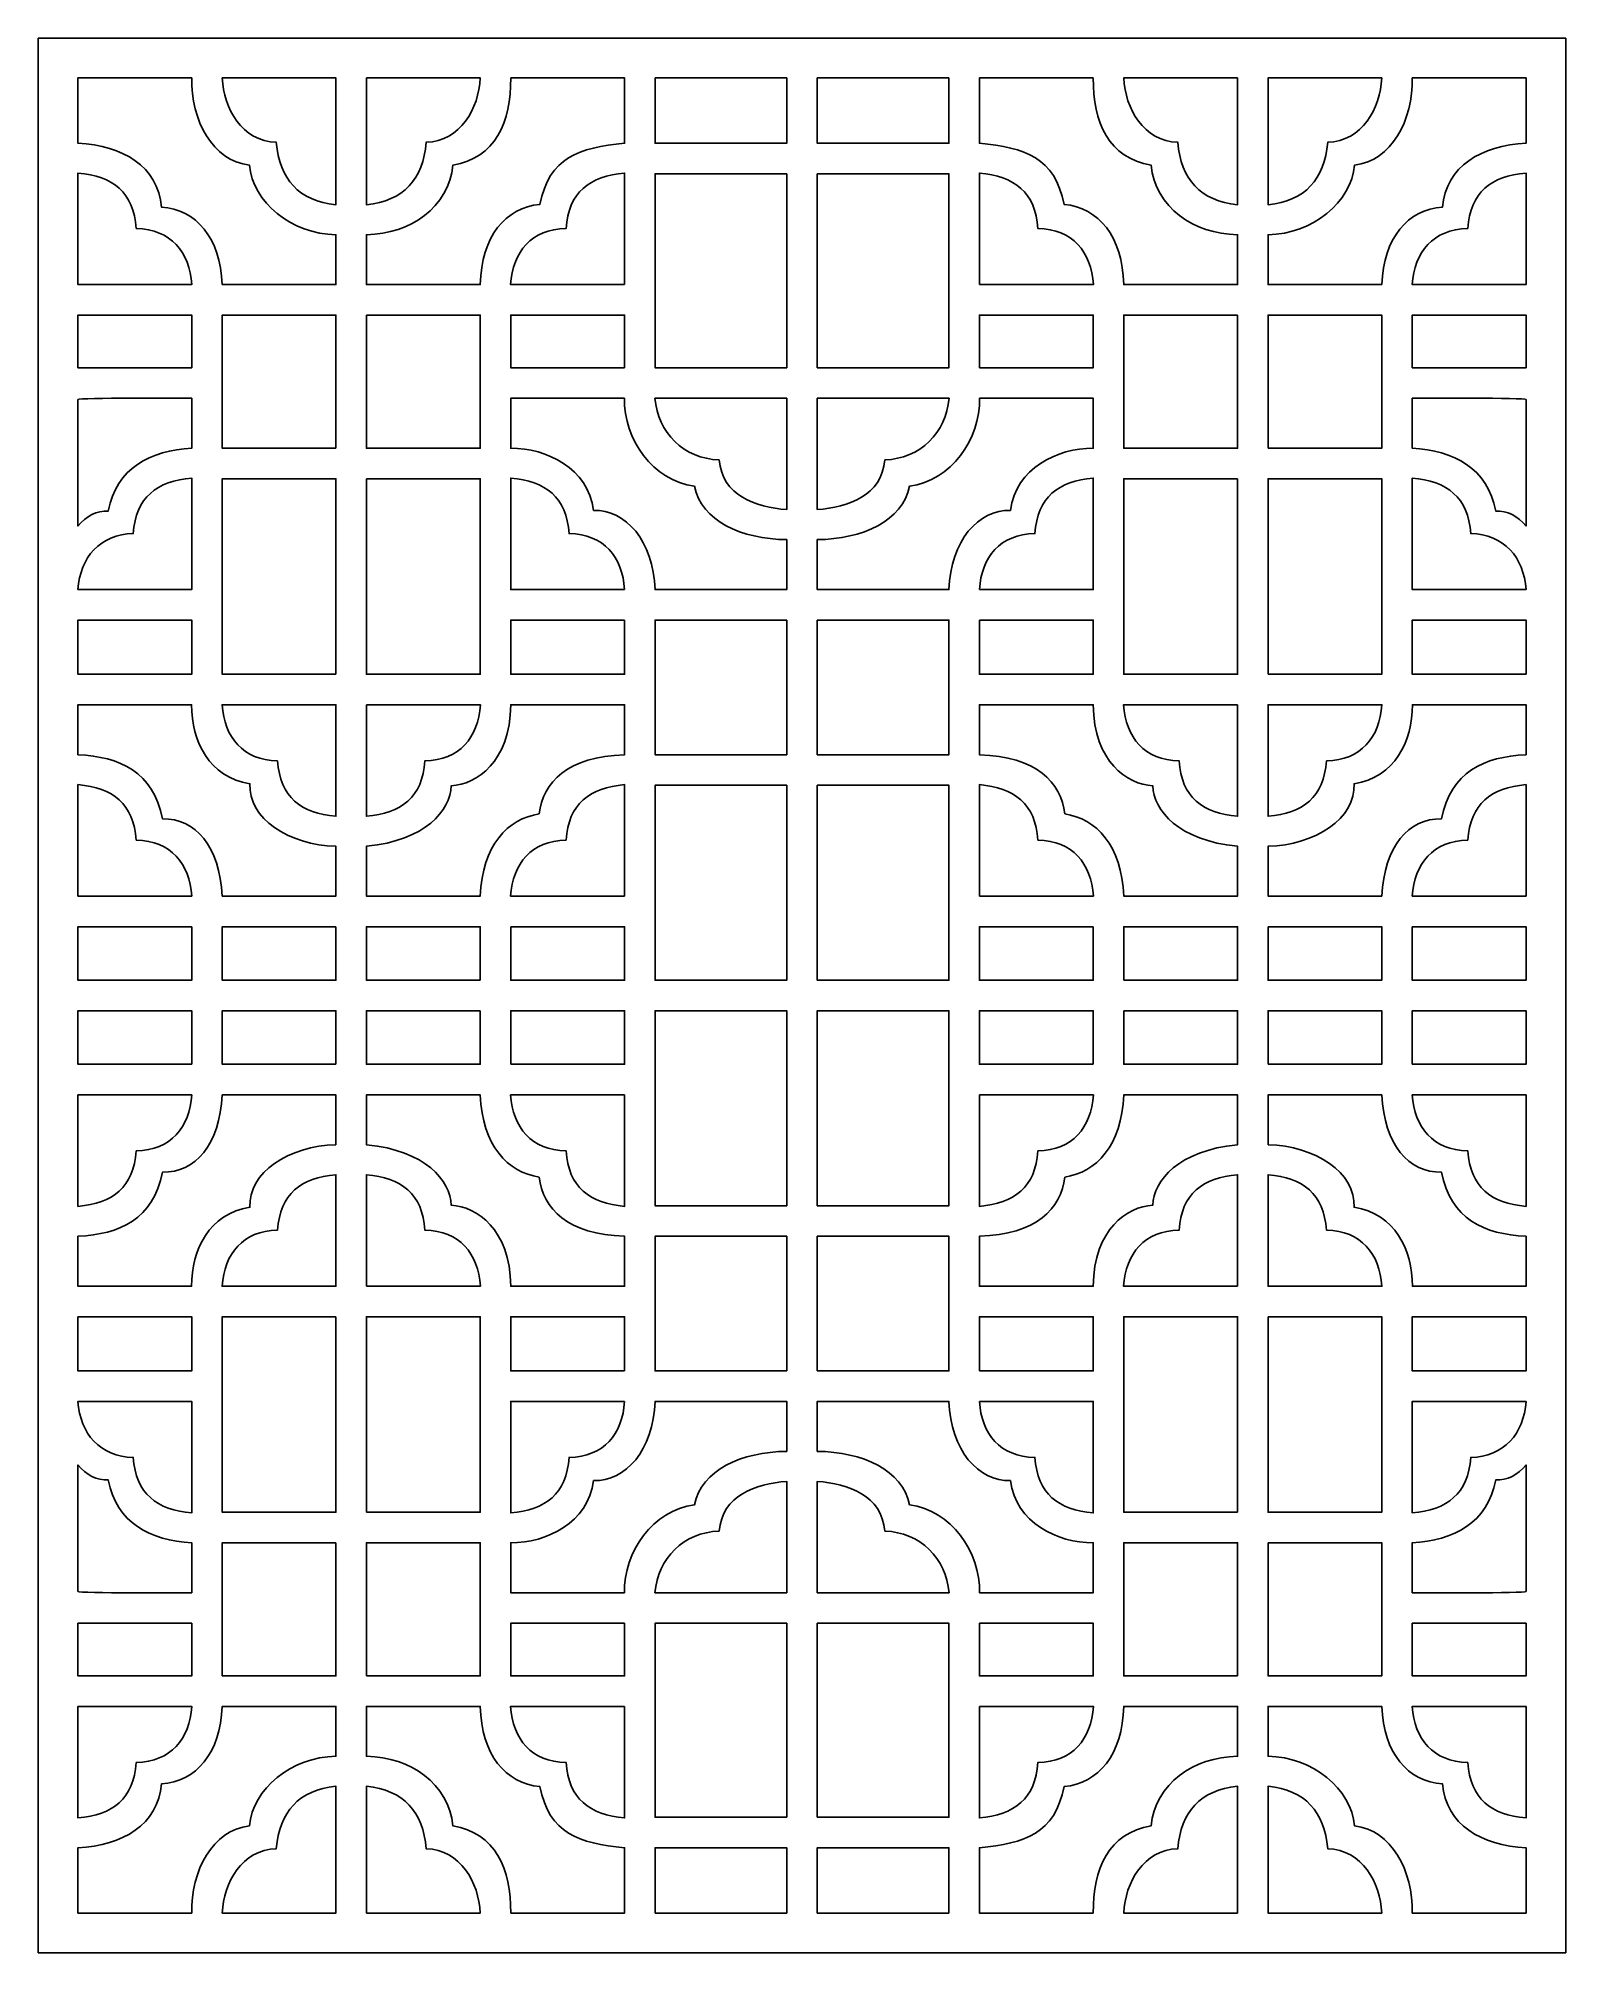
# Model space of a CAD drawing. Header units: centimetres. Extents: x -10.5 to 10.7, y -12.6 to 13.8.
import ezdxf

# ---------------------------------------------------------------- set-up
doc = ezdxf.new("R2010")
doc.units = ezdxf.units.CM
doc.header["$MEASUREMENT"] = 0
doc.layers.add('layer 1', color=7, linetype='Continuous')

msp = doc.modelspace()

# ---------------------------------------------------------------- linework, layer by layer
at = {"layer": 'layer 1', "color": 242}
for points, knots in [([(-10.45402, 13.82042), (-10.45402, 13.82042), (10.6512, 13.82042), (10.6512, 13.82042), (10.6512, 13.82042), (10.6512, 13.82042), (10.6512, -12.62963), (10.6512, -12.62963), (10.6512, -12.62963), (10.6512, -12.62963), (-10.45402, -12.62963), (-10.45402, -12.62963), (-10.45402, -12.62963), (-10.45402, -12.62963), (-10.45402, 13.82042), (-10.45402, 13.82042)], [0, 0, 0, 0, 0.2, 0.2, 0.2, 0.2, 0.4, 0.4, 0.4, 0.4, 0.6, 0.6, 0.6, 0.6, 1, 1, 1, 1]), ([(-9.90583, 13.27223), (-9.90583, 13.27223), (-8.33401, 13.27223), (-8.33401, 13.27223), (-8.33401, 13.27223), (-8.34234, 12.68994), (-8.04955, 12.12183), (-7.53587, 12.06971), (-7.53587, 12.06971), (-7.49402, 11.55191), (-6.95411, 11.11893), (-6.34084, 11.10575), (-6.34084, 11.10575), (-6.34084, 11.10575), (-6.34084, 10.41781), (-6.34084, 10.41781), (-6.34084, 10.41781), (-6.34084, 10.41781), (-7.91288, 10.41781), (-7.91288, 10.41781), (-7.91288, 10.41781), (-7.93337, 11.06271), (-8.27618, 11.45857), (-8.75329, 11.48769), (-8.75329, 11.48769), (-8.79833, 12.05526), (-9.28649, 12.3368), (-9.90583, 12.37123), (-9.90583, 12.37123), (-9.90583, 12.37123), (-9.90583, 13.27223), (-9.90583, 13.27223)], [0, 0, 0, 0, 0.11111111, 0.11111111, 0.11111111, 0.11111111, 0.22222222, 0.22222222, 0.22222222, 0.22222222, 0.33333333, 0.33333333, 0.33333333, 0.33333333, 0.44444444, 0.44444444, 0.44444444, 0.44444444, 0.55555556, 0.55555556, 0.55555556, 0.55555556, 0.66666667, 0.66666667, 0.66666667, 0.66666667, 0.77777778, 0.77777778, 0.77777778, 0.77777778, 1, 1, 1, 1]), ([(-7.91232, 13.27223), (-7.91232, 13.27223), (-6.34084, 13.27223), (-6.34084, 13.27223), (-6.34084, 13.27223), (-6.34084, 13.27223), (-6.34084, 11.52039), (-6.34084, 11.52039), (-6.34084, 11.52039), (-6.85014, 11.57231), (-7.12507, 11.8745), (-7.16505, 12.38386), (-7.16505, 12.38386), (-7.63685, 12.39742), (-7.89367, 12.84812), (-7.91232, 13.27223)], [0, 0, 0, 0, 0.2, 0.2, 0.2, 0.2, 0.4, 0.4, 0.4, 0.4, 0.6, 0.6, 0.6, 0.6, 1, 1, 1, 1]), ([(-3.92589, 13.27223), (-3.92589, 13.27223), (-2.35399, 13.27223), (-2.35399, 13.27223), (-2.35399, 13.27223), (-2.35399, 13.27223), (-2.35399, 12.37127), (-2.35399, 12.37127), (-2.35399, 12.37127), (-2.98107, 12.30705), (-3.39489, 12.17587), (-3.52254, 11.52524), (-3.52254, 11.52524), (-4.00066, 11.47981), (-4.32727, 11.0853), (-4.34795, 10.41781), (-4.34795, 10.41781), (-4.34795, 10.41781), (-5.919, 10.41781), (-5.919, 10.41781), (-5.919, 10.41781), (-5.919, 10.41781), (-5.919, 11.10575), (-5.919, 11.10575), (-5.919, 11.10575), (-5.30578, 11.11893), (-4.78838, 11.48431), (-4.724, 12.06971), (-4.724, 12.06971), (-4.14278, 12.15938), (-3.91756, 12.66733), (-3.92589, 13.27223)], [0, 0, 0, 0, 0.11111111, 0.11111111, 0.11111111, 0.11111111, 0.22222222, 0.22222222, 0.22222222, 0.22222222, 0.33333333, 0.33333333, 0.33333333, 0.33333333, 0.44444444, 0.44444444, 0.44444444, 0.44444444, 0.55555556, 0.55555556, 0.55555556, 0.55555556, 0.66666667, 0.66666667, 0.66666667, 0.66666667, 0.77777778, 0.77777778, 0.77777778, 0.77777778, 1, 1, 1, 1]), ([(-5.919, 13.27223), (-5.919, 13.27223), (-4.34749, 13.27223), (-4.34749, 13.27223), (-4.34749, 13.27223), (-4.36614, 12.84818), (-4.62291, 12.39743), (-5.09475, 12.38386), (-5.09475, 12.38386), (-5.13473, 11.8745), (-5.40966, 11.57232), (-5.919, 11.52039), (-5.919, 11.52039), (-5.919, 11.52039), (-5.919, 13.27223), (-5.919, 13.27223)], [0, 0, 0, 0, 0.2, 0.2, 0.2, 0.2, 0.4, 0.4, 0.4, 0.4, 0.6, 0.6, 0.6, 0.6, 1, 1, 1, 1]), ([(-1.93221, 13.27223), (-1.93221, 13.27223), (-0.11232, 13.27223), (-0.11232, 13.27223), (-0.11232, 13.27223), (-0.11232, 13.27223), (-0.11232, 12.371), (-0.11232, 12.371), (-0.11232, 12.371), (-0.11232, 12.371), (-1.93221, 12.371), (-1.93221, 12.371), (-1.93221, 12.371), (-1.93221, 12.371), (-1.93221, 13.27223), (-1.93221, 13.27223)], [0, 0, 0, 0, 0.2, 0.2, 0.2, 0.2, 0.4, 0.4, 0.4, 0.4, 0.6, 0.6, 0.6, 0.6, 1, 1, 1, 1]), ([(2.12939, 13.27223), (2.12939, 13.27223), (0.3095, 13.27223), (0.3095, 13.27223), (0.3095, 13.27223), (0.3095, 13.27223), (0.3095, 12.371), (0.3095, 12.371), (0.3095, 12.371), (0.3095, 12.371), (2.12939, 12.371), (2.12939, 12.371), (2.12939, 12.371), (2.12939, 12.371), (2.12939, 13.27223), (2.12939, 13.27223)], [0, 0, 0, 0, 0.2, 0.2, 0.2, 0.2, 0.4, 0.4, 0.4, 0.4, 0.6, 0.6, 0.6, 0.6, 1, 1, 1, 1]), ([(4.12306, 13.27223), (4.12306, 13.27223), (2.55117, 13.27223), (2.55117, 13.27223), (2.55117, 13.27223), (2.55117, 13.27223), (2.55117, 12.37127), (2.55117, 12.37127), (2.55117, 12.37127), (3.17824, 12.30705), (3.59206, 12.17587), (3.71972, 11.52524), (3.71972, 11.52524), (4.19784, 11.47981), (4.52445, 11.0853), (4.54512, 10.41781), (4.54512, 10.41781), (4.54512, 10.41781), (6.11618, 10.41781), (6.11618, 10.41781), (6.11618, 10.41781), (6.11618, 10.41781), (6.11618, 11.10575), (6.11618, 11.10575), (6.11618, 11.10575), (5.50296, 11.11893), (4.98556, 11.48431), (4.92118, 12.06971), (4.92118, 12.06971), (4.33996, 12.15938), (4.11474, 12.66733), (4.12306, 13.27223)], [0, 0, 0, 0, 0.11111111, 0.11111111, 0.11111111, 0.11111111, 0.22222222, 0.22222222, 0.22222222, 0.22222222, 0.33333333, 0.33333333, 0.33333333, 0.33333333, 0.44444444, 0.44444444, 0.44444444, 0.44444444, 0.55555556, 0.55555556, 0.55555556, 0.55555556, 0.66666667, 0.66666667, 0.66666667, 0.66666667, 0.77777778, 0.77777778, 0.77777778, 0.77777778, 1, 1, 1, 1]), ([(6.11618, 13.27223), (6.11618, 13.27223), (4.54467, 13.27223), (4.54467, 13.27223), (4.54467, 13.27223), (4.56332, 12.84818), (4.82009, 12.39743), (5.29193, 12.38386), (5.29193, 12.38386), (5.33191, 11.8745), (5.60684, 11.57232), (6.11618, 11.52039), (6.11618, 11.52039), (6.11618, 11.52039), (6.11618, 13.27223), (6.11618, 13.27223)], [0, 0, 0, 0, 0.2, 0.2, 0.2, 0.2, 0.4, 0.4, 0.4, 0.4, 0.6, 0.6, 0.6, 0.6, 1, 1, 1, 1]), ([(8.1095, 13.27223), (8.1095, 13.27223), (6.53802, 13.27223), (6.53802, 13.27223), (6.53802, 13.27223), (6.53802, 13.27223), (6.53802, 11.52039), (6.53802, 11.52039), (6.53802, 11.52039), (7.04732, 11.57231), (7.32225, 11.8745), (7.36223, 12.38386), (7.36223, 12.38386), (7.83402, 12.39742), (8.09085, 12.84812), (8.1095, 13.27223)], [0, 0, 0, 0, 0.2, 0.2, 0.2, 0.2, 0.4, 0.4, 0.4, 0.4, 0.6, 0.6, 0.6, 0.6, 1, 1, 1, 1]), ([(10.10301, 13.27223), (10.10301, 13.27223), (8.53119, 13.27223), (8.53119, 13.27223), (8.53119, 13.27223), (8.53952, 12.68994), (8.24673, 12.12183), (7.73305, 12.06971), (7.73305, 12.06971), (7.6912, 11.55191), (7.15129, 11.11893), (6.53802, 11.10575), (6.53802, 11.10575), (6.53802, 11.10575), (6.53802, 10.41781), (6.53802, 10.41781), (6.53802, 10.41781), (6.53802, 10.41781), (8.11006, 10.41781), (8.11006, 10.41781), (8.11006, 10.41781), (8.13055, 11.06271), (8.47336, 11.45857), (8.95047, 11.48769), (8.95047, 11.48769), (8.99551, 12.05526), (9.48367, 12.3368), (10.10301, 12.37123), (10.10301, 12.37123), (10.10301, 12.37123), (10.10301, 13.27223), (10.10301, 13.27223)], [0, 0, 0, 0, 0.11111111, 0.11111111, 0.11111111, 0.11111111, 0.22222222, 0.22222222, 0.22222222, 0.22222222, 0.33333333, 0.33333333, 0.33333333, 0.33333333, 0.44444444, 0.44444444, 0.44444444, 0.44444444, 0.55555556, 0.55555556, 0.55555556, 0.55555556, 0.66666667, 0.66666667, 0.66666667, 0.66666667, 0.77777778, 0.77777778, 0.77777778, 0.77777778, 1, 1, 1, 1]), ([(-9.10016, 11.19145), (-9.13821, 11.69435), (-9.42172, 11.91671), (-9.90583, 11.95839), (-9.90583, 11.95839), (-9.90583, 11.95839), (-9.90583, 10.41781), (-9.90583, 10.41781), (-9.90583, 10.41781), (-9.90583, 10.41781), (-8.33351, 10.41781), (-8.33351, 10.41781), (-8.33351, 10.41781), (-8.36478, 10.86618), (-8.62055, 11.18244), (-9.10016, 11.19145)], [0, 0, 0, 0, 0.2, 0.2, 0.2, 0.2, 0.4, 0.4, 0.4, 0.4, 0.6, 0.6, 0.6, 0.6, 1, 1, 1, 1]), ([(-2.35399, 10.41781), (-2.35399, 10.41781), (-2.35399, 11.95841), (-2.35399, 11.95841), (-2.35399, 11.95841), (-2.8303, 11.91779), (-3.13164, 11.69188), (-3.16061, 11.19145), (-3.16061, 11.19145), (-3.642, 11.18243), (-3.89547, 10.87411), (-3.9273, 10.41781), (-3.9273, 10.41781), (-3.9273, 10.41781), (-2.35399, 10.41781), (-2.35399, 10.41781)], [0, 0, 0, 0, 0.2, 0.2, 0.2, 0.2, 0.4, 0.4, 0.4, 0.4, 0.6, 0.6, 0.6, 0.6, 1, 1, 1, 1]), ([(-0.11232, 11.94916), (-0.11232, 11.94916), (-1.93221, 11.94916), (-1.93221, 11.94916), (-1.93221, 11.94916), (-1.93221, 11.94916), (-1.93221, 9.26854), (-1.93221, 9.26854), (-1.93221, 9.26854), (-1.93221, 9.26854), (-0.11232, 9.26854), (-0.11232, 9.26854), (-0.11232, 9.26854), (-0.11232, 9.26854), (-0.11232, 11.94916), (-0.11232, 11.94916)], [0, 0, 0, 0, 0.2, 0.2, 0.2, 0.2, 0.4, 0.4, 0.4, 0.4, 0.6, 0.6, 0.6, 0.6, 1, 1, 1, 1]), ([(0.3095, 11.94916), (0.3095, 11.94916), (2.12939, 11.94916), (2.12939, 11.94916), (2.12939, 11.94916), (2.12939, 11.94916), (2.12939, 9.26854), (2.12939, 9.26854), (2.12939, 9.26854), (2.12939, 9.26854), (0.3095, 9.26854), (0.3095, 9.26854), (0.3095, 9.26854), (0.3095, 9.26854), (0.3095, 11.94916), (0.3095, 11.94916)], [0, 0, 0, 0, 0.2, 0.2, 0.2, 0.2, 0.4, 0.4, 0.4, 0.4, 0.6, 0.6, 0.6, 0.6, 1, 1, 1, 1]), ([(2.55117, 10.41781), (2.55117, 10.41781), (2.55117, 11.95841), (2.55117, 11.95841), (2.55117, 11.95841), (3.02748, 11.91779), (3.32882, 11.69188), (3.35779, 11.19145), (3.35779, 11.19145), (3.83917, 11.18243), (4.09265, 10.87411), (4.12448, 10.41781), (4.12448, 10.41781), (4.12448, 10.41781), (2.55117, 10.41781), (2.55117, 10.41781)], [0, 0, 0, 0, 0.2, 0.2, 0.2, 0.2, 0.4, 0.4, 0.4, 0.4, 0.6, 0.6, 0.6, 0.6, 1, 1, 1, 1]), ([(9.29734, 11.19145), (9.33539, 11.69435), (9.6189, 11.91671), (10.10301, 11.95839), (10.10301, 11.95839), (10.10301, 11.95839), (10.10301, 10.41781), (10.10301, 10.41781), (10.10301, 10.41781), (10.10301, 10.41781), (8.53069, 10.41781), (8.53069, 10.41781), (8.53069, 10.41781), (8.56196, 10.86618), (8.81773, 11.18244), (9.29734, 11.19145)], [0, 0, 0, 0, 0.2, 0.2, 0.2, 0.2, 0.4, 0.4, 0.4, 0.4, 0.6, 0.6, 0.6, 0.6, 1, 1, 1, 1]), ([(-8.33421, 9.26854), (-8.33421, 9.26854), (-8.33421, 9.99597), (-8.33421, 9.99597), (-8.33421, 9.99597), (-8.33421, 9.99597), (-9.90583, 9.99597), (-9.90583, 9.99597), (-9.90583, 9.99597), (-9.90583, 9.99597), (-9.90583, 9.26854), (-9.90583, 9.26854), (-9.90583, 9.26854), (-9.90583, 9.26854), (-8.33421, 9.26854), (-8.33421, 9.26854)], [0, 0, 0, 0, 0.2, 0.2, 0.2, 0.2, 0.4, 0.4, 0.4, 0.4, 0.6, 0.6, 0.6, 0.6, 1, 1, 1, 1]), ([(-6.34084, 8.15639), (-6.34084, 8.15639), (-6.34084, 9.99597), (-6.34084, 9.99597), (-6.34084, 9.99597), (-6.34084, 9.99597), (-7.91237, 9.99597), (-7.91237, 9.99597), (-7.91237, 9.99597), (-7.91237, 9.99597), (-7.91237, 8.15639), (-7.91237, 8.15639), (-7.91237, 8.15639), (-7.91237, 8.15639), (-6.34084, 8.15639), (-6.34084, 8.15639)], [0, 0, 0, 0, 0.2, 0.2, 0.2, 0.2, 0.4, 0.4, 0.4, 0.4, 0.6, 0.6, 0.6, 0.6, 1, 1, 1, 1]), ([(-5.919, 9.99597), (-5.919, 9.99597), (-5.919, 8.15639), (-5.919, 8.15639), (-5.919, 8.15639), (-5.919, 8.15639), (-4.34743, 8.15639), (-4.34743, 8.15639), (-4.34743, 8.15639), (-4.34743, 8.15639), (-4.34743, 9.99597), (-4.34743, 9.99597), (-4.34743, 9.99597), (-4.34743, 9.99597), (-5.919, 9.99597), (-5.919, 9.99597)], [0, 0, 0, 0, 0.2, 0.2, 0.2, 0.2, 0.4, 0.4, 0.4, 0.4, 0.6, 0.6, 0.6, 0.6, 1, 1, 1, 1]), ([(-2.35399, 9.26854), (-2.35399, 9.26854), (-2.35399, 9.99597), (-2.35399, 9.99597), (-2.35399, 9.99597), (-2.35399, 9.99597), (-3.92563, 9.99597), (-3.92563, 9.99597), (-3.92563, 9.99597), (-3.92563, 9.99597), (-3.92563, 9.26854), (-3.92563, 9.26854), (-3.92563, 9.26854), (-3.92563, 9.26854), (-2.35399, 9.26854), (-2.35399, 9.26854)], [0, 0, 0, 0, 0.2, 0.2, 0.2, 0.2, 0.4, 0.4, 0.4, 0.4, 0.6, 0.6, 0.6, 0.6, 1, 1, 1, 1]), ([(2.55117, 9.26854), (2.55117, 9.26854), (2.55117, 9.99597), (2.55117, 9.99597), (2.55117, 9.99597), (2.55117, 9.99597), (4.12281, 9.99597), (4.12281, 9.99597), (4.12281, 9.99597), (4.12281, 9.99597), (4.12281, 9.26854), (4.12281, 9.26854), (4.12281, 9.26854), (4.12281, 9.26854), (2.55117, 9.26854), (2.55117, 9.26854)], [0, 0, 0, 0, 0.2, 0.2, 0.2, 0.2, 0.4, 0.4, 0.4, 0.4, 0.6, 0.6, 0.6, 0.6, 1, 1, 1, 1]), ([(6.11618, 9.99597), (6.11618, 9.99597), (6.11618, 8.15639), (6.11618, 8.15639), (6.11618, 8.15639), (6.11618, 8.15639), (4.54461, 8.15639), (4.54461, 8.15639), (4.54461, 8.15639), (4.54461, 8.15639), (4.54461, 9.99597), (4.54461, 9.99597), (4.54461, 9.99597), (4.54461, 9.99597), (6.11618, 9.99597), (6.11618, 9.99597)], [0, 0, 0, 0, 0.2, 0.2, 0.2, 0.2, 0.4, 0.4, 0.4, 0.4, 0.6, 0.6, 0.6, 0.6, 1, 1, 1, 1]), ([(6.53802, 8.15639), (6.53802, 8.15639), (6.53802, 9.99597), (6.53802, 9.99597), (6.53802, 9.99597), (6.53802, 9.99597), (8.10955, 9.99597), (8.10955, 9.99597), (8.10955, 9.99597), (8.10955, 9.99597), (8.10955, 8.15639), (8.10955, 8.15639), (8.10955, 8.15639), (8.10955, 8.15639), (6.53802, 8.15639), (6.53802, 8.15639)], [0, 0, 0, 0, 0.2, 0.2, 0.2, 0.2, 0.4, 0.4, 0.4, 0.4, 0.6, 0.6, 0.6, 0.6, 1, 1, 1, 1]), ([(8.53139, 9.26854), (8.53139, 9.26854), (8.53139, 9.99597), (8.53139, 9.99597), (8.53139, 9.99597), (8.53139, 9.99597), (10.10301, 9.99597), (10.10301, 9.99597), (10.10301, 9.99597), (10.10301, 9.99597), (10.10301, 9.26854), (10.10301, 9.26854), (10.10301, 9.26854), (10.10301, 9.26854), (8.53139, 9.26854), (8.53139, 9.26854)], [0, 0, 0, 0, 0.2, 0.2, 0.2, 0.2, 0.4, 0.4, 0.4, 0.4, 0.6, 0.6, 0.6, 0.6, 1, 1, 1, 1]), ([(-9.90583, 8.82812), (-9.90583, 8.82812), (-9.90583, 7.08145), (-9.90583, 7.08145), (-9.90583, 7.08145), (-9.78913, 7.21523), (-9.64547, 7.30063), (-9.48676, 7.2885), (-9.48676, 7.2885), (-9.37876, 7.881), (-8.90239, 8.12714), (-8.33421, 8.15668), (-8.33421, 8.15668), (-8.33421, 8.15668), (-8.33421, 8.84668), (-8.33421, 8.84668), (-8.33421, 8.84668), (-8.46534, 8.84668), (-9.90454, 8.8569), (-9.90583, 8.82812)], [0, 0, 0, 0, 0.16666667, 0.16666667, 0.16666667, 0.16666667, 0.33333333, 0.33333333, 0.33333333, 0.33333333, 0.5, 0.5, 0.5, 0.5, 0.66666667, 0.66666667, 0.66666667, 0.66666667, 1, 1, 1, 1]), ([(-0.11232, 6.89414), (-0.73585, 6.89781), (-1.29384, 7.15603), (-1.3871, 7.63181), (-1.3871, 7.63181), (-1.95776, 7.70395), (-2.36702, 8.28439), (-2.3549, 8.84668), (-2.3549, 8.84668), (-2.3549, 8.84668), (-3.92563, 8.84668), (-3.92563, 8.84668), (-3.92563, 8.84668), (-3.92563, 8.84668), (-3.92563, 8.15668), (-3.92563, 8.15668), (-3.92563, 8.15668), (-3.43054, 8.15709), (-2.85816, 7.88162), (-2.78082, 7.2972), (-2.78082, 7.2972), (-2.34244, 7.3178), (-1.95241, 6.87176), (-1.9317, 6.20318), (-1.9317, 6.20318), (-1.9317, 6.20318), (-0.11232, 6.20318), (-0.11232, 6.20318), (-0.11232, 6.20318), (-0.11232, 6.20318), (-0.11232, 6.89414), (-0.11232, 6.89414)], [0, 0, 0, 0, 0.11111111, 0.11111111, 0.11111111, 0.11111111, 0.22222222, 0.22222222, 0.22222222, 0.22222222, 0.33333333, 0.33333333, 0.33333333, 0.33333333, 0.44444444, 0.44444444, 0.44444444, 0.44444444, 0.55555556, 0.55555556, 0.55555556, 0.55555556, 0.66666667, 0.66666667, 0.66666667, 0.66666667, 0.77777778, 0.77777778, 0.77777778, 0.77777778, 1, 1, 1, 1]), ([(-1.04638, 7.99688), (-1.00228, 7.50157), (-0.54356, 7.34023), (-0.11232, 7.30916), (-0.11232, 7.30916), (-0.11232, 7.30916), (-0.11232, 8.84668), (-0.11232, 8.84668), (-0.11232, 8.84668), (-0.11232, 8.84668), (-1.93441, 8.84668), (-1.93441, 8.84668), (-1.93441, 8.84668), (-1.89389, 8.37213), (-1.53469, 8.00874), (-1.04638, 7.99688)], [0, 0, 0, 0, 0.2, 0.2, 0.2, 0.2, 0.4, 0.4, 0.4, 0.4, 0.6, 0.6, 0.6, 0.6, 1, 1, 1, 1]), ([(0.3095, 6.89414), (0.93303, 6.89781), (1.49102, 7.15603), (1.58428, 7.63181), (1.58428, 7.63181), (2.15494, 7.70395), (2.5642, 8.28439), (2.55207, 8.84668), (2.55207, 8.84668), (2.55207, 8.84668), (4.12281, 8.84668), (4.12281, 8.84668), (4.12281, 8.84668), (4.12281, 8.84668), (4.12281, 8.15668), (4.12281, 8.15668), (4.12281, 8.15668), (3.62772, 8.15709), (3.05534, 7.88162), (2.978, 7.2972), (2.978, 7.2972), (2.53962, 7.3178), (2.14959, 6.87176), (2.12888, 6.20318), (2.12888, 6.20318), (2.12888, 6.20318), (0.3095, 6.20318), (0.3095, 6.20318), (0.3095, 6.20318), (0.3095, 6.20318), (0.3095, 6.89414), (0.3095, 6.89414)], [0, 0, 0, 0, 0.11111111, 0.11111111, 0.11111111, 0.11111111, 0.22222222, 0.22222222, 0.22222222, 0.22222222, 0.33333333, 0.33333333, 0.33333333, 0.33333333, 0.44444444, 0.44444444, 0.44444444, 0.44444444, 0.55555556, 0.55555556, 0.55555556, 0.55555556, 0.66666667, 0.66666667, 0.66666667, 0.66666667, 0.77777778, 0.77777778, 0.77777778, 0.77777778, 1, 1, 1, 1]), ([(1.24356, 7.99688), (1.19945, 7.50157), (0.74074, 7.34023), (0.3095, 7.30916), (0.3095, 7.30916), (0.3095, 7.30916), (0.3095, 8.84668), (0.3095, 8.84668), (0.3095, 8.84668), (0.3095, 8.84668), (2.13158, 8.84668), (2.13158, 8.84668), (2.13158, 8.84668), (2.09106, 8.37213), (1.73186, 8.00874), (1.24356, 7.99688)], [0, 0, 0, 0, 0.2, 0.2, 0.2, 0.2, 0.4, 0.4, 0.4, 0.4, 0.6, 0.6, 0.6, 0.6, 1, 1, 1, 1]), ([(10.10301, 8.82812), (10.10301, 8.82812), (10.10301, 7.08145), (10.10301, 7.08145), (10.10301, 7.08145), (9.9863, 7.21523), (9.84265, 7.30063), (9.68394, 7.2885), (9.68394, 7.2885), (9.57594, 7.881), (9.09957, 8.12714), (8.53139, 8.15668), (8.53139, 8.15668), (8.53139, 8.15668), (8.53139, 8.84668), (8.53139, 8.84668), (8.53139, 8.84668), (8.66252, 8.84668), (10.10172, 8.8569), (10.10301, 8.82812)], [0, 0, 0, 0, 0.16666667, 0.16666667, 0.16666667, 0.16666667, 0.33333333, 0.33333333, 0.33333333, 0.33333333, 0.5, 0.5, 0.5, 0.5, 0.66666667, 0.66666667, 0.66666667, 0.66666667, 1, 1, 1, 1]), ([(-9.90583, 6.20358), (-9.90583, 6.20358), (-8.33421, 6.20318), (-8.33421, 6.20318), (-8.33421, 6.20318), (-8.33421, 6.20318), (-8.33421, 7.74383), (-8.33421, 7.74383), (-8.33421, 7.74383), (-8.81063, 7.7032), (-9.1118, 7.47732), (-9.14076, 6.97682), (-9.14076, 6.97682), (-9.6021, 6.96815), (-9.87477, 6.64943), (-9.90583, 6.20358)], [0, 0, 0, 0, 0.2, 0.2, 0.2, 0.2, 0.4, 0.4, 0.4, 0.4, 0.6, 0.6, 0.6, 0.6, 1, 1, 1, 1]), ([(-6.34084, 5.0333), (-6.34084, 5.0333), (-6.34084, 7.73455), (-6.34084, 7.73455), (-6.34084, 7.73455), (-6.34084, 7.73455), (-7.91237, 7.73455), (-7.91237, 7.73455), (-7.91237, 7.73455), (-7.91237, 7.73455), (-7.91237, 5.0333), (-7.91237, 5.0333), (-7.91237, 5.0333), (-7.91237, 5.0333), (-6.34084, 5.0333), (-6.34084, 5.0333)], [0, 0, 0, 0, 0.2, 0.2, 0.2, 0.2, 0.4, 0.4, 0.4, 0.4, 0.6, 0.6, 0.6, 0.6, 1, 1, 1, 1]), ([(-5.919, 7.73455), (-5.919, 7.73455), (-5.919, 5.0333), (-5.919, 5.0333), (-5.919, 5.0333), (-5.919, 5.0333), (-4.34743, 5.0333), (-4.34743, 5.0333), (-4.34743, 5.0333), (-4.34743, 5.0333), (-4.34743, 7.73455), (-4.34743, 7.73455), (-4.34743, 7.73455), (-4.34743, 7.73455), (-5.919, 7.73455), (-5.919, 7.73455)], [0, 0, 0, 0, 0.2, 0.2, 0.2, 0.2, 0.4, 0.4, 0.4, 0.4, 0.6, 0.6, 0.6, 0.6, 1, 1, 1, 1]), ([(-2.35237, 6.20318), (-2.38412, 6.65947), (-2.63745, 6.96777), (-3.11904, 6.97682), (-3.11904, 6.97682), (-3.15715, 7.48025), (-3.44103, 7.70249), (-3.92563, 7.74382), (-3.92563, 7.74382), (-3.92563, 7.74382), (-3.92563, 6.20318), (-3.92563, 6.20318), (-3.92563, 6.20318), (-3.92563, 6.20318), (-2.35237, 6.20318), (-2.35237, 6.20318)], [0, 0, 0, 0, 0.2, 0.2, 0.2, 0.2, 0.4, 0.4, 0.4, 0.4, 0.6, 0.6, 0.6, 0.6, 1, 1, 1, 1]), ([(2.54955, 6.20318), (2.58129, 6.65947), (2.83463, 6.96777), (3.31622, 6.97682), (3.31622, 6.97682), (3.35433, 7.48025), (3.63821, 7.70249), (4.12281, 7.74382), (4.12281, 7.74382), (4.12281, 7.74382), (4.12281, 6.20318), (4.12281, 6.20318), (4.12281, 6.20318), (4.12281, 6.20318), (2.54955, 6.20318), (2.54955, 6.20318)], [0, 0, 0, 0, 0.2, 0.2, 0.2, 0.2, 0.4, 0.4, 0.4, 0.4, 0.6, 0.6, 0.6, 0.6, 1, 1, 1, 1]), ([(6.11618, 7.73455), (6.11618, 7.73455), (6.11618, 5.0333), (6.11618, 5.0333), (6.11618, 5.0333), (6.11618, 5.0333), (4.54461, 5.0333), (4.54461, 5.0333), (4.54461, 5.0333), (4.54461, 5.0333), (4.54461, 7.73455), (4.54461, 7.73455), (4.54461, 7.73455), (4.54461, 7.73455), (6.11618, 7.73455), (6.11618, 7.73455)], [0, 0, 0, 0, 0.2, 0.2, 0.2, 0.2, 0.4, 0.4, 0.4, 0.4, 0.6, 0.6, 0.6, 0.6, 1, 1, 1, 1]), ([(6.53802, 5.0333), (6.53802, 5.0333), (6.53802, 7.73455), (6.53802, 7.73455), (6.53802, 7.73455), (6.53802, 7.73455), (8.10955, 7.73455), (8.10955, 7.73455), (8.10955, 7.73455), (8.10955, 7.73455), (8.10955, 5.0333), (8.10955, 5.0333), (8.10955, 5.0333), (8.10955, 5.0333), (6.53802, 5.0333), (6.53802, 5.0333)], [0, 0, 0, 0, 0.2, 0.2, 0.2, 0.2, 0.4, 0.4, 0.4, 0.4, 0.6, 0.6, 0.6, 0.6, 1, 1, 1, 1]), ([(10.10301, 6.20358), (10.10301, 6.20358), (8.53139, 6.20318), (8.53139, 6.20318), (8.53139, 6.20318), (8.53139, 6.20318), (8.53139, 7.74383), (8.53139, 7.74383), (8.53139, 7.74383), (9.00781, 7.7032), (9.30898, 7.47732), (9.33794, 6.97682), (9.33794, 6.97682), (9.79928, 6.96815), (10.07195, 6.64943), (10.10301, 6.20358)], [0, 0, 0, 0, 0.2, 0.2, 0.2, 0.2, 0.4, 0.4, 0.4, 0.4, 0.6, 0.6, 0.6, 0.6, 1, 1, 1, 1]), ([(-9.90583, 5.0333), (-9.90583, 5.0333), (-8.33421, 5.0333), (-8.33421, 5.0333), (-8.33421, 5.0333), (-8.33421, 5.0333), (-8.33421, 5.78134), (-8.33421, 5.78134), (-8.33421, 5.78134), (-8.33421, 5.78134), (-9.90583, 5.78134), (-9.90583, 5.78134), (-9.90583, 5.78134), (-9.90583, 5.78134), (-9.90583, 5.0333), (-9.90583, 5.0333)], [0, 0, 0, 0, 0.2, 0.2, 0.2, 0.2, 0.4, 0.4, 0.4, 0.4, 0.6, 0.6, 0.6, 0.6, 1, 1, 1, 1]), ([(-2.35399, 5.78134), (-2.35399, 5.78134), (-3.92563, 5.78134), (-3.92563, 5.78134), (-3.92563, 5.78134), (-3.92563, 5.78134), (-3.92563, 5.0333), (-3.92563, 5.0333), (-3.92563, 5.0333), (-3.92563, 5.0333), (-2.35399, 5.0333), (-2.35399, 5.0333), (-2.35399, 5.0333), (-2.35399, 5.0333), (-2.35399, 5.78134), (-2.35399, 5.78134)], [0, 0, 0, 0, 0.2, 0.2, 0.2, 0.2, 0.4, 0.4, 0.4, 0.4, 0.6, 0.6, 0.6, 0.6, 1, 1, 1, 1]), ([(-0.11232, 5.78134), (-0.11232, 5.78134), (-1.93221, 5.78134), (-1.93221, 5.78134), (-1.93221, 5.78134), (-1.93221, 5.78134), (-1.93221, 3.92117), (-1.93221, 3.92117), (-1.93221, 3.92117), (-1.93221, 3.92117), (-0.11232, 3.92117), (-0.11232, 3.92117), (-0.11232, 3.92117), (-0.11232, 3.92117), (-0.11232, 5.78134), (-0.11232, 5.78134)], [0, 0, 0, 0, 0.2, 0.2, 0.2, 0.2, 0.4, 0.4, 0.4, 0.4, 0.6, 0.6, 0.6, 0.6, 1, 1, 1, 1]), ([(0.3095, 5.78134), (0.3095, 5.78134), (2.12939, 5.78134), (2.12939, 5.78134), (2.12939, 5.78134), (2.12939, 5.78134), (2.12939, 3.92117), (2.12939, 3.92117), (2.12939, 3.92117), (2.12939, 3.92117), (0.3095, 3.92117), (0.3095, 3.92117), (0.3095, 3.92117), (0.3095, 3.92117), (0.3095, 5.78134), (0.3095, 5.78134)], [0, 0, 0, 0, 0.2, 0.2, 0.2, 0.2, 0.4, 0.4, 0.4, 0.4, 0.6, 0.6, 0.6, 0.6, 1, 1, 1, 1]), ([(2.55117, 5.78134), (2.55117, 5.78134), (4.12281, 5.78134), (4.12281, 5.78134), (4.12281, 5.78134), (4.12281, 5.78134), (4.12281, 5.0333), (4.12281, 5.0333), (4.12281, 5.0333), (4.12281, 5.0333), (2.55117, 5.0333), (2.55117, 5.0333), (2.55117, 5.0333), (2.55117, 5.0333), (2.55117, 5.78134), (2.55117, 5.78134)], [0, 0, 0, 0, 0.2, 0.2, 0.2, 0.2, 0.4, 0.4, 0.4, 0.4, 0.6, 0.6, 0.6, 0.6, 1, 1, 1, 1]), ([(10.10301, 5.0333), (10.10301, 5.0333), (8.53139, 5.0333), (8.53139, 5.0333), (8.53139, 5.0333), (8.53139, 5.0333), (8.53139, 5.78134), (8.53139, 5.78134), (8.53139, 5.78134), (8.53139, 5.78134), (10.10301, 5.78134), (10.10301, 5.78134), (10.10301, 5.78134), (10.10301, 5.78134), (10.10301, 5.0333), (10.10301, 5.0333)], [0, 0, 0, 0, 0.2, 0.2, 0.2, 0.2, 0.4, 0.4, 0.4, 0.4, 0.6, 0.6, 0.6, 0.6, 1, 1, 1, 1]), ([(-6.34084, 2.65801), (-6.98944, 2.67055), (-7.55819, 3.0434), (-7.52978, 3.52143), (-7.52978, 3.52143), (-8.094, 3.60799), (-8.33577, 4.10956), (-8.33474, 4.61148), (-8.33474, 4.61148), (-8.33474, 4.61148), (-9.90583, 4.61148), (-9.90583, 4.61148), (-9.90583, 4.61148), (-9.90583, 4.61148), (-9.90583, 3.92138), (-9.90583, 3.92138), (-9.90583, 3.92138), (-9.32972, 3.89445), (-8.86237, 3.68828), (-8.73866, 3.0363), (-8.73866, 3.0363), (-8.2831, 3.044), (-7.94708, 2.65827), (-7.91188, 1.9679), (-7.91188, 1.9679), (-7.91188, 1.9679), (-6.34084, 1.9679), (-6.34084, 1.9679), (-6.34084, 1.9679), (-6.34084, 1.9679), (-6.34084, 2.65801), (-6.34084, 2.65801), (-6.34084, 2.65801), (-6.34084, 2.65801), (-6.34084, 2.65801), (-6.34084, 2.65801)], [0, 0, 0, 0, 0.1, 0.1, 0.1, 0.1, 0.2, 0.2, 0.2, 0.2, 0.3, 0.3, 0.3, 0.3, 0.4, 0.4, 0.4, 0.4, 0.5, 0.5, 0.5, 0.5, 0.6, 0.6, 0.6, 0.6, 0.7, 0.7, 0.7, 0.7, 0.8, 0.8, 0.8, 0.8, 1, 1, 1, 1]), ([(-7.14744, 3.83785), (-7.10955, 3.33667), (-6.82684, 3.11242), (-6.34084, 3.07083), (-6.34084, 3.07083), (-6.34084, 3.07083), (-6.34084, 4.61148), (-6.34084, 4.61148), (-6.34084, 4.61148), (-6.34084, 4.61148), (-7.91413, 4.61148), (-7.91413, 4.61148), (-7.91413, 4.61148), (-7.88288, 4.16318), (-7.62706, 3.84683), (-7.14744, 3.83785)], [0, 0, 0, 0, 0.2, 0.2, 0.2, 0.2, 0.4, 0.4, 0.4, 0.4, 0.6, 0.6, 0.6, 0.6, 1, 1, 1, 1]), ([(-5.919, 4.61148), (-5.919, 4.61148), (-5.919, 3.07083), (-5.919, 3.07083), (-5.919, 3.07083), (-5.44251, 3.11161), (-5.14151, 3.33727), (-5.11241, 3.83785), (-5.11241, 3.83785), (-4.63102, 3.84687), (-4.37757, 4.15519), (-4.34573, 4.61148), (-4.34573, 4.61148), (-4.34573, 4.61148), (-5.919, 4.61148), (-5.919, 4.61148)], [0, 0, 0, 0, 0.2, 0.2, 0.2, 0.2, 0.4, 0.4, 0.4, 0.4, 0.6, 0.6, 0.6, 0.6, 1, 1, 1, 1]), ([(-3.53192, 3.10444), (-3.48794, 3.54155), (-3.13131, 3.89715), (-2.35399, 3.92138), (-2.35399, 3.92138), (-2.35399, 3.92138), (-2.35399, 4.61148), (-2.35399, 4.61148), (-2.35399, 4.61148), (-2.35399, 4.61148), (-3.92509, 4.61148), (-3.92509, 4.61148), (-3.92509, 4.61148), (-3.93912, 3.81923), (-4.39013, 3.51509), (-4.75011, 3.49175), (-4.75011, 3.49175), (-4.75989, 3.15152), (-5.10077, 2.73627), (-5.919, 2.65801), (-5.919, 2.65801), (-5.919, 2.65801), (-5.919, 1.9679), (-5.919, 1.9679), (-5.919, 1.9679), (-5.919, 1.9679), (-4.34795, 1.9679), (-4.34795, 1.9679), (-4.34795, 1.9679), (-4.32032, 2.67338), (-3.96597, 3.03816), (-3.53192, 3.10444)], [0, 0, 0, 0, 0.11111111, 0.11111111, 0.11111111, 0.11111111, 0.22222222, 0.22222222, 0.22222222, 0.22222222, 0.33333333, 0.33333333, 0.33333333, 0.33333333, 0.44444444, 0.44444444, 0.44444444, 0.44444444, 0.55555556, 0.55555556, 0.55555556, 0.55555556, 0.66666667, 0.66666667, 0.66666667, 0.66666667, 0.77777778, 0.77777778, 0.77777778, 0.77777778, 1, 1, 1, 1]), ([(3.7291, 3.10444), (3.68512, 3.54155), (3.32849, 3.89715), (2.55117, 3.92138), (2.55117, 3.92138), (2.55117, 3.92138), (2.55117, 4.61148), (2.55117, 4.61148), (2.55117, 4.61148), (2.55117, 4.61148), (4.12227, 4.61148), (4.12227, 4.61148), (4.12227, 4.61148), (4.1363, 3.81923), (4.58731, 3.51509), (4.94729, 3.49175), (4.94729, 3.49175), (4.95707, 3.15152), (5.29795, 2.73627), (6.11618, 2.65801), (6.11618, 2.65801), (6.11618, 2.65801), (6.11618, 1.9679), (6.11618, 1.9679), (6.11618, 1.9679), (6.11618, 1.9679), (4.54512, 1.9679), (4.54512, 1.9679), (4.54512, 1.9679), (4.5175, 2.67338), (4.16315, 3.03816), (3.7291, 3.10444)], [0, 0, 0, 0, 0.11111111, 0.11111111, 0.11111111, 0.11111111, 0.22222222, 0.22222222, 0.22222222, 0.22222222, 0.33333333, 0.33333333, 0.33333333, 0.33333333, 0.44444444, 0.44444444, 0.44444444, 0.44444444, 0.55555556, 0.55555556, 0.55555556, 0.55555556, 0.66666667, 0.66666667, 0.66666667, 0.66666667, 0.77777778, 0.77777778, 0.77777778, 0.77777778, 1, 1, 1, 1]), ([(6.11618, 4.61148), (6.11618, 4.61148), (6.11618, 3.07083), (6.11618, 3.07083), (6.11618, 3.07083), (5.63969, 3.11161), (5.33869, 3.33727), (5.30959, 3.83785), (5.30959, 3.83785), (4.8282, 3.84687), (4.57475, 4.15519), (4.54291, 4.61148), (4.54291, 4.61148), (4.54291, 4.61148), (6.11618, 4.61148), (6.11618, 4.61148)], [0, 0, 0, 0, 0.2, 0.2, 0.2, 0.2, 0.4, 0.4, 0.4, 0.4, 0.6, 0.6, 0.6, 0.6, 1, 1, 1, 1]), ([(7.34462, 3.83785), (7.30673, 3.33667), (7.02402, 3.11242), (6.53802, 3.07083), (6.53802, 3.07083), (6.53802, 3.07083), (6.53802, 4.61148), (6.53802, 4.61148), (6.53802, 4.61148), (6.53802, 4.61148), (8.11131, 4.61148), (8.11131, 4.61148), (8.11131, 4.61148), (8.08006, 4.16318), (7.82423, 3.84683), (7.34462, 3.83785)], [0, 0, 0, 0, 0.2, 0.2, 0.2, 0.2, 0.4, 0.4, 0.4, 0.4, 0.6, 0.6, 0.6, 0.6, 1, 1, 1, 1]), ([(6.53802, 2.65801), (7.18662, 2.67055), (7.75537, 3.0434), (7.72696, 3.52143), (7.72696, 3.52143), (8.29118, 3.60799), (8.53295, 4.10956), (8.53192, 4.61148), (8.53192, 4.61148), (8.53192, 4.61148), (10.10301, 4.61148), (10.10301, 4.61148), (10.10301, 4.61148), (10.10301, 4.61148), (10.10301, 3.92138), (10.10301, 3.92138), (10.10301, 3.92138), (9.5269, 3.89445), (9.05955, 3.68828), (8.93584, 3.0363), (8.93584, 3.0363), (8.48028, 3.044), (8.14426, 2.65827), (8.10906, 1.9679), (8.10906, 1.9679), (8.10906, 1.9679), (6.53802, 1.9679), (6.53802, 1.9679), (6.53802, 1.9679), (6.53802, 1.9679), (6.53802, 2.65801), (6.53802, 2.65801), (6.53802, 2.65801), (6.53802, 2.65801), (6.53802, 2.65801), (6.53802, 2.65801)], [0, 0, 0, 0, 0.1, 0.1, 0.1, 0.1, 0.2, 0.2, 0.2, 0.2, 0.3, 0.3, 0.3, 0.3, 0.4, 0.4, 0.4, 0.4, 0.5, 0.5, 0.5, 0.5, 0.6, 0.6, 0.6, 0.6, 0.7, 0.7, 0.7, 0.7, 0.8, 0.8, 0.8, 0.8, 1, 1, 1, 1]), ([(-9.09924, 2.74161), (-9.13735, 3.245), (-9.42125, 3.46727), (-9.90583, 3.50855), (-9.90583, 3.50855), (-9.90583, 3.50855), (-9.90583, 1.9679), (-9.90583, 1.9679), (-9.90583, 1.9679), (-9.90583, 1.9679), (-8.33257, 1.9679), (-8.33257, 1.9679), (-8.33257, 1.9679), (-8.36379, 2.41631), (-8.61959, 2.73262), (-9.09924, 2.74161)], [0, 0, 0, 0, 0.2, 0.2, 0.2, 0.2, 0.4, 0.4, 0.4, 0.4, 0.6, 0.6, 0.6, 0.6, 1, 1, 1, 1]), ([(-2.35399, 1.9679), (-2.35399, 1.9679), (-2.35399, 3.50855), (-2.35399, 3.50855), (-2.35399, 3.50855), (-2.83031, 3.46797), (-3.13165, 3.24205), (-3.16061, 2.74161), (-3.16061, 2.74161), (-3.64203, 2.73259), (-3.89546, 2.42422), (-3.9273, 1.9679), (-3.9273, 1.9679), (-3.9273, 1.9679), (-2.35399, 1.9679), (-2.35399, 1.9679)], [0, 0, 0, 0, 0.2, 0.2, 0.2, 0.2, 0.4, 0.4, 0.4, 0.4, 0.6, 0.6, 0.6, 0.6, 1, 1, 1, 1]), ([(-0.11232, 3.49935), (-0.11232, 3.49935), (-1.93221, 3.49935), (-1.93221, 3.49935), (-1.93221, 3.49935), (-1.93221, 3.49935), (-1.93221, 0.80631), (-1.93221, 0.80631), (-1.93221, 0.80631), (-1.93221, 0.80631), (-0.11232, 0.80631), (-0.11232, 0.80631), (-0.11232, 0.80631), (-0.11232, 0.80631), (-0.11232, 3.49935), (-0.11232, 3.49935)], [0, 0, 0, 0, 0.2, 0.2, 0.2, 0.2, 0.4, 0.4, 0.4, 0.4, 0.6, 0.6, 0.6, 0.6, 1, 1, 1, 1]), ([(0.3095, 3.49935), (0.3095, 3.49935), (2.12939, 3.49935), (2.12939, 3.49935), (2.12939, 3.49935), (2.12939, 3.49935), (2.12939, 0.80631), (2.12939, 0.80631), (2.12939, 0.80631), (2.12939, 0.80631), (0.3095, 0.80631), (0.3095, 0.80631), (0.3095, 0.80631), (0.3095, 0.80631), (0.3095, 3.49935), (0.3095, 3.49935)], [0, 0, 0, 0, 0.2, 0.2, 0.2, 0.2, 0.4, 0.4, 0.4, 0.4, 0.6, 0.6, 0.6, 0.6, 1, 1, 1, 1]), ([(2.55117, 1.9679), (2.55117, 1.9679), (2.55117, 3.50855), (2.55117, 3.50855), (2.55117, 3.50855), (3.02748, 3.46797), (3.32883, 3.24205), (3.35779, 2.74161), (3.35779, 2.74161), (3.83921, 2.73259), (4.09264, 2.42422), (4.12448, 1.9679), (4.12448, 1.9679), (4.12448, 1.9679), (2.55117, 1.9679), (2.55117, 1.9679)], [0, 0, 0, 0, 0.2, 0.2, 0.2, 0.2, 0.4, 0.4, 0.4, 0.4, 0.6, 0.6, 0.6, 0.6, 1, 1, 1, 1]), ([(9.29642, 2.74161), (9.33453, 3.245), (9.61842, 3.46727), (10.10301, 3.50855), (10.10301, 3.50855), (10.10301, 3.50855), (10.10301, 1.9679), (10.10301, 1.9679), (10.10301, 1.9679), (10.10301, 1.9679), (8.52975, 1.9679), (8.52975, 1.9679), (8.52975, 1.9679), (8.56097, 2.41631), (8.81677, 2.73262), (9.29642, 2.74161)], [0, 0, 0, 0, 0.2, 0.2, 0.2, 0.2, 0.4, 0.4, 0.4, 0.4, 0.6, 0.6, 0.6, 0.6, 1, 1, 1, 1]), ([(-8.33421, 1.54612), (-8.33421, 1.54612), (-9.90583, 1.54612), (-9.90583, 1.54612), (-9.90583, 1.54612), (-9.90583, 1.54612), (-9.90583, 0.80631), (-9.90583, 0.80631), (-9.90583, 0.80631), (-9.90583, 0.80631), (-8.33421, 0.80631), (-8.33421, 0.80631), (-8.33421, 0.80631), (-8.33421, 0.80631), (-8.33421, 1.54612), (-8.33421, 1.54612)], [0, 0, 0, 0, 0.2, 0.2, 0.2, 0.2, 0.4, 0.4, 0.4, 0.4, 0.6, 0.6, 0.6, 0.6, 1, 1, 1, 1]), ([(-6.34084, 1.54612), (-6.34084, 1.54612), (-7.91237, 1.54612), (-7.91237, 1.54612), (-7.91237, 1.54612), (-7.91237, 1.54612), (-7.91237, 0.80631), (-7.91237, 0.80631), (-7.91237, 0.80631), (-7.91237, 0.80631), (-6.34084, 0.80631), (-6.34084, 0.80631), (-6.34084, 0.80631), (-6.34084, 0.80631), (-6.34084, 1.54612), (-6.34084, 1.54612)], [0, 0, 0, 0, 0.2, 0.2, 0.2, 0.2, 0.4, 0.4, 0.4, 0.4, 0.6, 0.6, 0.6, 0.6, 1, 1, 1, 1]), ([(-4.34743, 0.80631), (-4.34743, 0.80631), (-4.34743, 1.54612), (-4.34743, 1.54612), (-4.34743, 1.54612), (-4.34743, 1.54612), (-5.919, 1.54612), (-5.919, 1.54612), (-5.919, 1.54612), (-5.919, 1.54612), (-5.919, 0.80631), (-5.919, 0.80631), (-5.919, 0.80631), (-5.919, 0.80631), (-4.34743, 0.80631), (-4.34743, 0.80631)], [0, 0, 0, 0, 0.2, 0.2, 0.2, 0.2, 0.4, 0.4, 0.4, 0.4, 0.6, 0.6, 0.6, 0.6, 1, 1, 1, 1]), ([(-3.92563, 1.54612), (-3.92563, 1.54612), (-3.92563, 0.80631), (-3.92563, 0.80631), (-3.92563, 0.80631), (-3.92563, 0.80631), (-2.35399, 0.80631), (-2.35399, 0.80631), (-2.35399, 0.80631), (-2.35399, 0.80631), (-2.35399, 1.54612), (-2.35399, 1.54612), (-2.35399, 1.54612), (-2.35399, 1.54612), (-3.92563, 1.54612), (-3.92563, 1.54612)], [0, 0, 0, 0, 0.2, 0.2, 0.2, 0.2, 0.4, 0.4, 0.4, 0.4, 0.6, 0.6, 0.6, 0.6, 1, 1, 1, 1]), ([(4.12281, 1.54612), (4.12281, 1.54612), (4.12281, 0.80631), (4.12281, 0.80631), (4.12281, 0.80631), (4.12281, 0.80631), (2.55117, 0.80631), (2.55117, 0.80631), (2.55117, 0.80631), (2.55117, 0.80631), (2.55117, 1.54612), (2.55117, 1.54612), (2.55117, 1.54612), (2.55117, 1.54612), (4.12281, 1.54612), (4.12281, 1.54612)], [0, 0, 0, 0, 0.2, 0.2, 0.2, 0.2, 0.4, 0.4, 0.4, 0.4, 0.6, 0.6, 0.6, 0.6, 1, 1, 1, 1]), ([(4.54461, 0.80631), (4.54461, 0.80631), (4.54461, 1.54612), (4.54461, 1.54612), (4.54461, 1.54612), (4.54461, 1.54612), (6.11618, 1.54612), (6.11618, 1.54612), (6.11618, 1.54612), (6.11618, 1.54612), (6.11618, 0.80631), (6.11618, 0.80631), (6.11618, 0.80631), (6.11618, 0.80631), (4.54461, 0.80631), (4.54461, 0.80631)], [0, 0, 0, 0, 0.2, 0.2, 0.2, 0.2, 0.4, 0.4, 0.4, 0.4, 0.6, 0.6, 0.6, 0.6, 1, 1, 1, 1]), ([(6.53802, 1.54612), (6.53802, 1.54612), (8.10955, 1.54612), (8.10955, 1.54612), (8.10955, 1.54612), (8.10955, 1.54612), (8.10955, 0.80631), (8.10955, 0.80631), (8.10955, 0.80631), (8.10955, 0.80631), (6.53802, 0.80631), (6.53802, 0.80631), (6.53802, 0.80631), (6.53802, 0.80631), (6.53802, 1.54612), (6.53802, 1.54612)], [0, 0, 0, 0, 0.2, 0.2, 0.2, 0.2, 0.4, 0.4, 0.4, 0.4, 0.6, 0.6, 0.6, 0.6, 1, 1, 1, 1]), ([(8.53139, 1.54612), (8.53139, 1.54612), (10.10301, 1.54612), (10.10301, 1.54612), (10.10301, 1.54612), (10.10301, 1.54612), (10.10301, 0.80631), (10.10301, 0.80631), (10.10301, 0.80631), (10.10301, 0.80631), (8.53139, 0.80631), (8.53139, 0.80631), (8.53139, 0.80631), (8.53139, 0.80631), (8.53139, 1.54612), (8.53139, 1.54612)], [0, 0, 0, 0, 0.2, 0.2, 0.2, 0.2, 0.4, 0.4, 0.4, 0.4, 0.6, 0.6, 0.6, 0.6, 1, 1, 1, 1]), ([(-8.33421, -0.35533), (-8.33421, -0.35533), (-9.90583, -0.35533), (-9.90583, -0.35533), (-9.90583, -0.35533), (-9.90583, -0.35533), (-9.90583, 0.38448), (-9.90583, 0.38448), (-9.90583, 0.38448), (-9.90583, 0.38448), (-8.33421, 0.38448), (-8.33421, 0.38448), (-8.33421, 0.38448), (-8.33421, 0.38448), (-8.33421, -0.35533), (-8.33421, -0.35533)], [0, 0, 0, 0, 0.2, 0.2, 0.2, 0.2, 0.4, 0.4, 0.4, 0.4, 0.6, 0.6, 0.6, 0.6, 1, 1, 1, 1]), ([(-6.34084, -0.35533), (-6.34084, -0.35533), (-7.91237, -0.35533), (-7.91237, -0.35533), (-7.91237, -0.35533), (-7.91237, -0.35533), (-7.91237, 0.38448), (-7.91237, 0.38448), (-7.91237, 0.38448), (-7.91237, 0.38448), (-6.34084, 0.38448), (-6.34084, 0.38448), (-6.34084, 0.38448), (-6.34084, 0.38448), (-6.34084, -0.35533), (-6.34084, -0.35533)], [0, 0, 0, 0, 0.2, 0.2, 0.2, 0.2, 0.4, 0.4, 0.4, 0.4, 0.6, 0.6, 0.6, 0.6, 1, 1, 1, 1]), ([(-4.34743, 0.38448), (-4.34743, 0.38448), (-4.34743, -0.35533), (-4.34743, -0.35533), (-4.34743, -0.35533), (-4.34743, -0.35533), (-5.919, -0.35533), (-5.919, -0.35533), (-5.919, -0.35533), (-5.919, -0.35533), (-5.919, 0.38448), (-5.919, 0.38448), (-5.919, 0.38448), (-5.919, 0.38448), (-4.34743, 0.38448), (-4.34743, 0.38448)], [0, 0, 0, 0, 0.2, 0.2, 0.2, 0.2, 0.4, 0.4, 0.4, 0.4, 0.6, 0.6, 0.6, 0.6, 1, 1, 1, 1]), ([(-3.92563, -0.35533), (-3.92563, -0.35533), (-3.92563, 0.38448), (-3.92563, 0.38448), (-3.92563, 0.38448), (-3.92563, 0.38448), (-2.35399, 0.38448), (-2.35399, 0.38448), (-2.35399, 0.38448), (-2.35399, 0.38448), (-2.35399, -0.35533), (-2.35399, -0.35533), (-2.35399, -0.35533), (-2.35399, -0.35533), (-3.92563, -0.35533), (-3.92563, -0.35533)], [0, 0, 0, 0, 0.2, 0.2, 0.2, 0.2, 0.4, 0.4, 0.4, 0.4, 0.6, 0.6, 0.6, 0.6, 1, 1, 1, 1]), ([(-0.11232, -2.30856), (-0.11232, -2.30856), (-1.93221, -2.30856), (-1.93221, -2.30856), (-1.93221, -2.30856), (-1.93221, -2.30856), (-1.93221, 0.38448), (-1.93221, 0.38448), (-1.93221, 0.38448), (-1.93221, 0.38448), (-0.11232, 0.38448), (-0.11232, 0.38448), (-0.11232, 0.38448), (-0.11232, 0.38448), (-0.11232, -2.30856), (-0.11232, -2.30856)], [0, 0, 0, 0, 0.2, 0.2, 0.2, 0.2, 0.4, 0.4, 0.4, 0.4, 0.6, 0.6, 0.6, 0.6, 1, 1, 1, 1]), ([(0.3095, -2.30856), (0.3095, -2.30856), (2.12939, -2.30856), (2.12939, -2.30856), (2.12939, -2.30856), (2.12939, -2.30856), (2.12939, 0.38448), (2.12939, 0.38448), (2.12939, 0.38448), (2.12939, 0.38448), (0.3095, 0.38448), (0.3095, 0.38448), (0.3095, 0.38448), (0.3095, 0.38448), (0.3095, -2.30856), (0.3095, -2.30856)], [0, 0, 0, 0, 0.2, 0.2, 0.2, 0.2, 0.4, 0.4, 0.4, 0.4, 0.6, 0.6, 0.6, 0.6, 1, 1, 1, 1]), ([(4.12281, -0.35533), (4.12281, -0.35533), (4.12281, 0.38448), (4.12281, 0.38448), (4.12281, 0.38448), (4.12281, 0.38448), (2.55117, 0.38448), (2.55117, 0.38448), (2.55117, 0.38448), (2.55117, 0.38448), (2.55117, -0.35533), (2.55117, -0.35533), (2.55117, -0.35533), (2.55117, -0.35533), (4.12281, -0.35533), (4.12281, -0.35533)], [0, 0, 0, 0, 0.2, 0.2, 0.2, 0.2, 0.4, 0.4, 0.4, 0.4, 0.6, 0.6, 0.6, 0.6, 1, 1, 1, 1]), ([(4.54461, 0.38448), (4.54461, 0.38448), (4.54461, -0.35533), (4.54461, -0.35533), (4.54461, -0.35533), (4.54461, -0.35533), (6.11618, -0.35533), (6.11618, -0.35533), (6.11618, -0.35533), (6.11618, -0.35533), (6.11618, 0.38448), (6.11618, 0.38448), (6.11618, 0.38448), (6.11618, 0.38448), (4.54461, 0.38448), (4.54461, 0.38448)], [0, 0, 0, 0, 0.2, 0.2, 0.2, 0.2, 0.4, 0.4, 0.4, 0.4, 0.6, 0.6, 0.6, 0.6, 1, 1, 1, 1]), ([(6.53802, -0.35533), (6.53802, -0.35533), (8.10955, -0.35533), (8.10955, -0.35533), (8.10955, -0.35533), (8.10955, -0.35533), (8.10955, 0.38448), (8.10955, 0.38448), (8.10955, 0.38448), (8.10955, 0.38448), (6.53802, 0.38448), (6.53802, 0.38448), (6.53802, 0.38448), (6.53802, 0.38448), (6.53802, -0.35533), (6.53802, -0.35533)], [0, 0, 0, 0, 0.2, 0.2, 0.2, 0.2, 0.4, 0.4, 0.4, 0.4, 0.6, 0.6, 0.6, 0.6, 1, 1, 1, 1]), ([(8.53139, -0.35533), (8.53139, -0.35533), (10.10301, -0.35533), (10.10301, -0.35533), (10.10301, -0.35533), (10.10301, -0.35533), (10.10301, 0.38448), (10.10301, 0.38448), (10.10301, 0.38448), (10.10301, 0.38448), (8.53139, 0.38448), (8.53139, 0.38448), (8.53139, 0.38448), (8.53139, 0.38448), (8.53139, -0.35533), (8.53139, -0.35533)], [0, 0, 0, 0, 0.2, 0.2, 0.2, 0.2, 0.4, 0.4, 0.4, 0.4, 0.6, 0.6, 0.6, 0.6, 1, 1, 1, 1]), ([(-6.34084, -1.46722), (-6.98944, -1.47975), (-7.55819, -1.8526), (-7.52978, -2.33064), (-7.52978, -2.33064), (-8.094, -2.4172), (-8.33577, -2.91877), (-8.33474, -3.42069), (-8.33474, -3.42069), (-8.33474, -3.42069), (-9.90583, -3.42069), (-9.90583, -3.42069), (-9.90583, -3.42069), (-9.90583, -3.42069), (-9.90583, -2.73059), (-9.90583, -2.73059), (-9.90583, -2.73059), (-9.32972, -2.70366), (-8.86237, -2.49749), (-8.73866, -1.8455), (-8.73866, -1.8455), (-8.2831, -1.8532), (-7.94708, -1.46748), (-7.91188, -0.77711), (-7.91188, -0.77711), (-7.91188, -0.77711), (-6.34084, -0.77711), (-6.34084, -0.77711), (-6.34084, -0.77711), (-6.34084, -0.77711), (-6.34084, -1.46722), (-6.34084, -1.46722), (-6.34084, -1.46722), (-6.34084, -1.46722), (-6.34084, -1.46722), (-6.34084, -1.46722)], [0, 0, 0, 0, 0.1, 0.1, 0.1, 0.1, 0.2, 0.2, 0.2, 0.2, 0.3, 0.3, 0.3, 0.3, 0.4, 0.4, 0.4, 0.4, 0.5, 0.5, 0.5, 0.5, 0.6, 0.6, 0.6, 0.6, 0.7, 0.7, 0.7, 0.7, 0.8, 0.8, 0.8, 0.8, 1, 1, 1, 1]), ([(-9.09924, -1.55082), (-9.13735, -2.05421), (-9.42125, -2.27647), (-9.90583, -2.31776), (-9.90583, -2.31776), (-9.90583, -2.31776), (-9.90583, -0.77711), (-9.90583, -0.77711), (-9.90583, -0.77711), (-9.90583, -0.77711), (-8.33257, -0.77711), (-8.33257, -0.77711), (-8.33257, -0.77711), (-8.36379, -1.22552), (-8.61959, -1.54183), (-9.09924, -1.55082)], [0, 0, 0, 0, 0.2, 0.2, 0.2, 0.2, 0.4, 0.4, 0.4, 0.4, 0.6, 0.6, 0.6, 0.6, 1, 1, 1, 1]), ([(-3.53192, -1.91365), (-3.48794, -2.35076), (-3.13131, -2.70636), (-2.35399, -2.73059), (-2.35399, -2.73059), (-2.35399, -2.73059), (-2.35399, -3.42069), (-2.35399, -3.42069), (-2.35399, -3.42069), (-2.35399, -3.42069), (-3.92509, -3.42069), (-3.92509, -3.42069), (-3.92509, -3.42069), (-3.93912, -2.62844), (-4.39013, -2.3243), (-4.75011, -2.30096), (-4.75011, -2.30096), (-4.75989, -1.96073), (-5.10077, -1.54548), (-5.919, -1.46722), (-5.919, -1.46722), (-5.919, -1.46722), (-5.919, -0.77711), (-5.919, -0.77711), (-5.919, -0.77711), (-5.919, -0.77711), (-4.34795, -0.77711), (-4.34795, -0.77711), (-4.34795, -0.77711), (-4.32032, -1.48259), (-3.96597, -1.84737), (-3.53192, -1.91365)], [0, 0, 0, 0, 0.11111111, 0.11111111, 0.11111111, 0.11111111, 0.22222222, 0.22222222, 0.22222222, 0.22222222, 0.33333333, 0.33333333, 0.33333333, 0.33333333, 0.44444444, 0.44444444, 0.44444444, 0.44444444, 0.55555556, 0.55555556, 0.55555556, 0.55555556, 0.66666667, 0.66666667, 0.66666667, 0.66666667, 0.77777778, 0.77777778, 0.77777778, 0.77777778, 1, 1, 1, 1]), ([(-2.35399, -0.77711), (-2.35399, -0.77711), (-2.35399, -2.31776), (-2.35399, -2.31776), (-2.35399, -2.31776), (-2.83031, -2.27717), (-3.13165, -2.05125), (-3.16061, -1.55082), (-3.16061, -1.55082), (-3.64203, -1.5418), (-3.89546, -1.23342), (-3.9273, -0.77711), (-3.9273, -0.77711), (-3.9273, -0.77711), (-2.35399, -0.77711), (-2.35399, -0.77711)], [0, 0, 0, 0, 0.2, 0.2, 0.2, 0.2, 0.4, 0.4, 0.4, 0.4, 0.6, 0.6, 0.6, 0.6, 1, 1, 1, 1]), ([(3.7291, -1.91365), (3.68512, -2.35076), (3.32849, -2.70636), (2.55117, -2.73059), (2.55117, -2.73059), (2.55117, -2.73059), (2.55117, -3.42069), (2.55117, -3.42069), (2.55117, -3.42069), (2.55117, -3.42069), (4.12227, -3.42069), (4.12227, -3.42069), (4.12227, -3.42069), (4.1363, -2.62844), (4.58731, -2.3243), (4.94729, -2.30096), (4.94729, -2.30096), (4.95707, -1.96073), (5.29795, -1.54548), (6.11618, -1.46722), (6.11618, -1.46722), (6.11618, -1.46722), (6.11618, -0.77711), (6.11618, -0.77711), (6.11618, -0.77711), (6.11618, -0.77711), (4.54512, -0.77711), (4.54512, -0.77711), (4.54512, -0.77711), (4.5175, -1.48259), (4.16315, -1.84737), (3.7291, -1.91365)], [0, 0, 0, 0, 0.11111111, 0.11111111, 0.11111111, 0.11111111, 0.22222222, 0.22222222, 0.22222222, 0.22222222, 0.33333333, 0.33333333, 0.33333333, 0.33333333, 0.44444444, 0.44444444, 0.44444444, 0.44444444, 0.55555556, 0.55555556, 0.55555556, 0.55555556, 0.66666667, 0.66666667, 0.66666667, 0.66666667, 0.77777778, 0.77777778, 0.77777778, 0.77777778, 1, 1, 1, 1]), ([(2.55117, -0.77711), (2.55117, -0.77711), (2.55117, -2.31776), (2.55117, -2.31776), (2.55117, -2.31776), (3.02748, -2.27717), (3.32883, -2.05125), (3.35779, -1.55082), (3.35779, -1.55082), (3.83921, -1.5418), (4.09264, -1.23342), (4.12448, -0.77711), (4.12448, -0.77711), (4.12448, -0.77711), (2.55117, -0.77711), (2.55117, -0.77711)], [0, 0, 0, 0, 0.2, 0.2, 0.2, 0.2, 0.4, 0.4, 0.4, 0.4, 0.6, 0.6, 0.6, 0.6, 1, 1, 1, 1]), ([(6.53802, -1.46722), (7.18662, -1.47975), (7.75537, -1.8526), (7.72696, -2.33064), (7.72696, -2.33064), (8.29118, -2.4172), (8.53295, -2.91877), (8.53192, -3.42069), (8.53192, -3.42069), (8.53192, -3.42069), (10.10301, -3.42069), (10.10301, -3.42069), (10.10301, -3.42069), (10.10301, -3.42069), (10.10301, -2.73059), (10.10301, -2.73059), (10.10301, -2.73059), (9.5269, -2.70366), (9.05955, -2.49749), (8.93584, -1.8455), (8.93584, -1.8455), (8.48028, -1.8532), (8.14426, -1.46748), (8.10906, -0.77711), (8.10906, -0.77711), (8.10906, -0.77711), (6.53802, -0.77711), (6.53802, -0.77711), (6.53802, -0.77711), (6.53802, -0.77711), (6.53802, -1.46722), (6.53802, -1.46722), (6.53802, -1.46722), (6.53802, -1.46722), (6.53802, -1.46722), (6.53802, -1.46722)], [0, 0, 0, 0, 0.1, 0.1, 0.1, 0.1, 0.2, 0.2, 0.2, 0.2, 0.3, 0.3, 0.3, 0.3, 0.4, 0.4, 0.4, 0.4, 0.5, 0.5, 0.5, 0.5, 0.6, 0.6, 0.6, 0.6, 0.7, 0.7, 0.7, 0.7, 0.8, 0.8, 0.8, 0.8, 1, 1, 1, 1]), ([(9.29642, -1.55082), (9.33453, -2.05421), (9.61842, -2.27647), (10.10301, -2.31776), (10.10301, -2.31776), (10.10301, -2.31776), (10.10301, -0.77711), (10.10301, -0.77711), (10.10301, -0.77711), (10.10301, -0.77711), (8.52975, -0.77711), (8.52975, -0.77711), (8.52975, -0.77711), (8.56097, -1.22552), (8.81677, -1.54183), (9.29642, -1.55082)], [0, 0, 0, 0, 0.2, 0.2, 0.2, 0.2, 0.4, 0.4, 0.4, 0.4, 0.6, 0.6, 0.6, 0.6, 1, 1, 1, 1]), ([(-7.14744, -2.64706), (-7.10955, -2.14588), (-6.82684, -1.92163), (-6.34084, -1.88004), (-6.34084, -1.88004), (-6.34084, -1.88004), (-6.34084, -3.42069), (-6.34084, -3.42069), (-6.34084, -3.42069), (-6.34084, -3.42069), (-7.91413, -3.42069), (-7.91413, -3.42069), (-7.91413, -3.42069), (-7.88288, -2.97238), (-7.62706, -2.65604), (-7.14744, -2.64706)], [0, 0, 0, 0, 0.2, 0.2, 0.2, 0.2, 0.4, 0.4, 0.4, 0.4, 0.6, 0.6, 0.6, 0.6, 1, 1, 1, 1]), ([(-5.919, -3.42069), (-5.919, -3.42069), (-5.919, -1.88004), (-5.919, -1.88004), (-5.919, -1.88004), (-5.44251, -1.92082), (-5.14151, -2.14647), (-5.11241, -2.64706), (-5.11241, -2.64706), (-4.63102, -2.65608), (-4.37757, -2.9644), (-4.34573, -3.42069), (-4.34573, -3.42069), (-4.34573, -3.42069), (-5.919, -3.42069), (-5.919, -3.42069)], [0, 0, 0, 0, 0.2, 0.2, 0.2, 0.2, 0.4, 0.4, 0.4, 0.4, 0.6, 0.6, 0.6, 0.6, 1, 1, 1, 1]), ([(6.11618, -3.42069), (6.11618, -3.42069), (6.11618, -1.88004), (6.11618, -1.88004), (6.11618, -1.88004), (5.63969, -1.92082), (5.33869, -2.14647), (5.30959, -2.64706), (5.30959, -2.64706), (4.8282, -2.65608), (4.57475, -2.9644), (4.54291, -3.42069), (4.54291, -3.42069), (4.54291, -3.42069), (6.11618, -3.42069), (6.11618, -3.42069)], [0, 0, 0, 0, 0.2, 0.2, 0.2, 0.2, 0.4, 0.4, 0.4, 0.4, 0.6, 0.6, 0.6, 0.6, 1, 1, 1, 1]), ([(7.34462, -2.64706), (7.30673, -2.14588), (7.02402, -1.92163), (6.53802, -1.88004), (6.53802, -1.88004), (6.53802, -1.88004), (6.53802, -3.42069), (6.53802, -3.42069), (6.53802, -3.42069), (6.53802, -3.42069), (8.11131, -3.42069), (8.11131, -3.42069), (8.11131, -3.42069), (8.08006, -2.97238), (7.82423, -2.65604), (7.34462, -2.64706)], [0, 0, 0, 0, 0.2, 0.2, 0.2, 0.2, 0.4, 0.4, 0.4, 0.4, 0.6, 0.6, 0.6, 0.6, 1, 1, 1, 1]), ([(-0.11232, -4.59055), (-0.11232, -4.59055), (-1.93221, -4.59055), (-1.93221, -4.59055), (-1.93221, -4.59055), (-1.93221, -4.59055), (-1.93221, -2.73038), (-1.93221, -2.73038), (-1.93221, -2.73038), (-1.93221, -2.73038), (-0.11232, -2.73038), (-0.11232, -2.73038), (-0.11232, -2.73038), (-0.11232, -2.73038), (-0.11232, -4.59055), (-0.11232, -4.59055)], [0, 0, 0, 0, 0.2, 0.2, 0.2, 0.2, 0.4, 0.4, 0.4, 0.4, 0.6, 0.6, 0.6, 0.6, 1, 1, 1, 1]), ([(0.3095, -4.59055), (0.3095, -4.59055), (2.12939, -4.59055), (2.12939, -4.59055), (2.12939, -4.59055), (2.12939, -4.59055), (2.12939, -2.73038), (2.12939, -2.73038), (2.12939, -2.73038), (2.12939, -2.73038), (0.3095, -2.73038), (0.3095, -2.73038), (0.3095, -2.73038), (0.3095, -2.73038), (0.3095, -4.59055), (0.3095, -4.59055)], [0, 0, 0, 0, 0.2, 0.2, 0.2, 0.2, 0.4, 0.4, 0.4, 0.4, 0.6, 0.6, 0.6, 0.6, 1, 1, 1, 1]), ([(-9.90583, -3.84251), (-9.90583, -3.84251), (-8.33421, -3.84251), (-8.33421, -3.84251), (-8.33421, -3.84251), (-8.33421, -3.84251), (-8.33421, -4.59055), (-8.33421, -4.59055), (-8.33421, -4.59055), (-8.33421, -4.59055), (-9.90583, -4.59055), (-9.90583, -4.59055), (-9.90583, -4.59055), (-9.90583, -4.59055), (-9.90583, -3.84251), (-9.90583, -3.84251)], [0, 0, 0, 0, 0.2, 0.2, 0.2, 0.2, 0.4, 0.4, 0.4, 0.4, 0.6, 0.6, 0.6, 0.6, 1, 1, 1, 1]), ([(-6.34084, -3.84251), (-6.34084, -3.84251), (-6.34084, -6.54376), (-6.34084, -6.54376), (-6.34084, -6.54376), (-6.34084, -6.54376), (-7.91237, -6.54376), (-7.91237, -6.54376), (-7.91237, -6.54376), (-7.91237, -6.54376), (-7.91237, -3.84251), (-7.91237, -3.84251), (-7.91237, -3.84251), (-7.91237, -3.84251), (-6.34084, -3.84251), (-6.34084, -3.84251)], [0, 0, 0, 0, 0.2, 0.2, 0.2, 0.2, 0.4, 0.4, 0.4, 0.4, 0.6, 0.6, 0.6, 0.6, 1, 1, 1, 1]), ([(-5.919, -6.54376), (-5.919, -6.54376), (-5.919, -3.84251), (-5.919, -3.84251), (-5.919, -3.84251), (-5.919, -3.84251), (-4.34743, -3.84251), (-4.34743, -3.84251), (-4.34743, -3.84251), (-4.34743, -3.84251), (-4.34743, -6.54376), (-4.34743, -6.54376), (-4.34743, -6.54376), (-4.34743, -6.54376), (-5.919, -6.54376), (-5.919, -6.54376)], [0, 0, 0, 0, 0.2, 0.2, 0.2, 0.2, 0.4, 0.4, 0.4, 0.4, 0.6, 0.6, 0.6, 0.6, 1, 1, 1, 1]), ([(-2.35399, -4.59055), (-2.35399, -4.59055), (-3.92563, -4.59055), (-3.92563, -4.59055), (-3.92563, -4.59055), (-3.92563, -4.59055), (-3.92563, -3.84251), (-3.92563, -3.84251), (-3.92563, -3.84251), (-3.92563, -3.84251), (-2.35399, -3.84251), (-2.35399, -3.84251), (-2.35399, -3.84251), (-2.35399, -3.84251), (-2.35399, -4.59055), (-2.35399, -4.59055)], [0, 0, 0, 0, 0.2, 0.2, 0.2, 0.2, 0.4, 0.4, 0.4, 0.4, 0.6, 0.6, 0.6, 0.6, 1, 1, 1, 1]), ([(2.55117, -4.59055), (2.55117, -4.59055), (4.12281, -4.59055), (4.12281, -4.59055), (4.12281, -4.59055), (4.12281, -4.59055), (4.12281, -3.84251), (4.12281, -3.84251), (4.12281, -3.84251), (4.12281, -3.84251), (2.55117, -3.84251), (2.55117, -3.84251), (2.55117, -3.84251), (2.55117, -3.84251), (2.55117, -4.59055), (2.55117, -4.59055)], [0, 0, 0, 0, 0.2, 0.2, 0.2, 0.2, 0.4, 0.4, 0.4, 0.4, 0.6, 0.6, 0.6, 0.6, 1, 1, 1, 1]), ([(6.11618, -6.54376), (6.11618, -6.54376), (6.11618, -3.84251), (6.11618, -3.84251), (6.11618, -3.84251), (6.11618, -3.84251), (4.54461, -3.84251), (4.54461, -3.84251), (4.54461, -3.84251), (4.54461, -3.84251), (4.54461, -6.54376), (4.54461, -6.54376), (4.54461, -6.54376), (4.54461, -6.54376), (6.11618, -6.54376), (6.11618, -6.54376)], [0, 0, 0, 0, 0.2, 0.2, 0.2, 0.2, 0.4, 0.4, 0.4, 0.4, 0.6, 0.6, 0.6, 0.6, 1, 1, 1, 1]), ([(6.53802, -3.84251), (6.53802, -3.84251), (6.53802, -6.54376), (6.53802, -6.54376), (6.53802, -6.54376), (6.53802, -6.54376), (8.10955, -6.54376), (8.10955, -6.54376), (8.10955, -6.54376), (8.10955, -6.54376), (8.10955, -3.84251), (8.10955, -3.84251), (8.10955, -3.84251), (8.10955, -3.84251), (6.53802, -3.84251), (6.53802, -3.84251)], [0, 0, 0, 0, 0.2, 0.2, 0.2, 0.2, 0.4, 0.4, 0.4, 0.4, 0.6, 0.6, 0.6, 0.6, 1, 1, 1, 1]), ([(10.10301, -3.84251), (10.10301, -3.84251), (8.53139, -3.84251), (8.53139, -3.84251), (8.53139, -3.84251), (8.53139, -3.84251), (8.53139, -4.59055), (8.53139, -4.59055), (8.53139, -4.59055), (8.53139, -4.59055), (10.10301, -4.59055), (10.10301, -4.59055), (10.10301, -4.59055), (10.10301, -4.59055), (10.10301, -3.84251), (10.10301, -3.84251)], [0, 0, 0, 0, 0.2, 0.2, 0.2, 0.2, 0.4, 0.4, 0.4, 0.4, 0.6, 0.6, 0.6, 0.6, 1, 1, 1, 1]), ([(-9.90583, -5.01279), (-9.90583, -5.01279), (-8.33421, -5.01239), (-8.33421, -5.01239), (-8.33421, -5.01239), (-8.33421, -5.01239), (-8.33421, -6.55304), (-8.33421, -6.55304), (-8.33421, -6.55304), (-8.81063, -6.51241), (-9.1118, -6.28653), (-9.14076, -5.78602), (-9.14076, -5.78602), (-9.6021, -5.77736), (-9.87477, -5.45864), (-9.90583, -5.01279)], [0, 0, 0, 0, 0.2, 0.2, 0.2, 0.2, 0.4, 0.4, 0.4, 0.4, 0.6, 0.6, 0.6, 0.6, 1, 1, 1, 1]), ([(-2.35237, -5.01239), (-2.38412, -5.46867), (-2.63745, -5.77698), (-3.11904, -5.78602), (-3.11904, -5.78602), (-3.15715, -6.28946), (-3.44103, -6.51169), (-3.92563, -6.55303), (-3.92563, -6.55303), (-3.92563, -6.55303), (-3.92563, -5.01239), (-3.92563, -5.01239), (-3.92563, -5.01239), (-3.92563, -5.01239), (-2.35237, -5.01239), (-2.35237, -5.01239)], [0, 0, 0, 0, 0.2, 0.2, 0.2, 0.2, 0.4, 0.4, 0.4, 0.4, 0.6, 0.6, 0.6, 0.6, 1, 1, 1, 1]), ([(-0.11232, -5.70335), (-0.73585, -5.70702), (-1.29384, -5.96524), (-1.3871, -6.44102), (-1.3871, -6.44102), (-1.95776, -6.51316), (-2.36702, -7.09359), (-2.3549, -7.65589), (-2.3549, -7.65589), (-2.3549, -7.65589), (-3.92563, -7.65589), (-3.92563, -7.65589), (-3.92563, -7.65589), (-3.92563, -7.65589), (-3.92563, -6.96589), (-3.92563, -6.96589), (-3.92563, -6.96589), (-3.43054, -6.9663), (-2.85816, -6.69082), (-2.78082, -6.10641), (-2.78082, -6.10641), (-2.34244, -6.12701), (-1.95241, -5.68096), (-1.9317, -5.01239), (-1.9317, -5.01239), (-1.9317, -5.01239), (-0.11232, -5.01239), (-0.11232, -5.01239), (-0.11232, -5.01239), (-0.11232, -5.01239), (-0.11232, -5.70335), (-0.11232, -5.70335)], [0, 0, 0, 0, 0.11111111, 0.11111111, 0.11111111, 0.11111111, 0.22222222, 0.22222222, 0.22222222, 0.22222222, 0.33333333, 0.33333333, 0.33333333, 0.33333333, 0.44444444, 0.44444444, 0.44444444, 0.44444444, 0.55555556, 0.55555556, 0.55555556, 0.55555556, 0.66666667, 0.66666667, 0.66666667, 0.66666667, 0.77777778, 0.77777778, 0.77777778, 0.77777778, 1, 1, 1, 1]), ([(0.3095, -5.70335), (0.93303, -5.70702), (1.49102, -5.96524), (1.58428, -6.44102), (1.58428, -6.44102), (2.15494, -6.51316), (2.5642, -7.09359), (2.55207, -7.65589), (2.55207, -7.65589), (2.55207, -7.65589), (4.12281, -7.65589), (4.12281, -7.65589), (4.12281, -7.65589), (4.12281, -7.65589), (4.12281, -6.96589), (4.12281, -6.96589), (4.12281, -6.96589), (3.62772, -6.9663), (3.05534, -6.69082), (2.978, -6.10641), (2.978, -6.10641), (2.53962, -6.12701), (2.14959, -5.68096), (2.12888, -5.01239), (2.12888, -5.01239), (2.12888, -5.01239), (0.3095, -5.01239), (0.3095, -5.01239), (0.3095, -5.01239), (0.3095, -5.01239), (0.3095, -5.70335), (0.3095, -5.70335)], [0, 0, 0, 0, 0.11111111, 0.11111111, 0.11111111, 0.11111111, 0.22222222, 0.22222222, 0.22222222, 0.22222222, 0.33333333, 0.33333333, 0.33333333, 0.33333333, 0.44444444, 0.44444444, 0.44444444, 0.44444444, 0.55555556, 0.55555556, 0.55555556, 0.55555556, 0.66666667, 0.66666667, 0.66666667, 0.66666667, 0.77777778, 0.77777778, 0.77777778, 0.77777778, 1, 1, 1, 1]), ([(2.54955, -5.01239), (2.58129, -5.46867), (2.83463, -5.77698), (3.31622, -5.78602), (3.31622, -5.78602), (3.35433, -6.28946), (3.63821, -6.51169), (4.12281, -6.55303), (4.12281, -6.55303), (4.12281, -6.55303), (4.12281, -5.01239), (4.12281, -5.01239), (4.12281, -5.01239), (4.12281, -5.01239), (2.54955, -5.01239), (2.54955, -5.01239)], [0, 0, 0, 0, 0.2, 0.2, 0.2, 0.2, 0.4, 0.4, 0.4, 0.4, 0.6, 0.6, 0.6, 0.6, 1, 1, 1, 1]), ([(10.10301, -5.01279), (10.10301, -5.01279), (8.53139, -5.01239), (8.53139, -5.01239), (8.53139, -5.01239), (8.53139, -5.01239), (8.53139, -6.55304), (8.53139, -6.55304), (8.53139, -6.55304), (9.00781, -6.51241), (9.30898, -6.28653), (9.33794, -5.78602), (9.33794, -5.78602), (9.79928, -5.77736), (10.07195, -5.45864), (10.10301, -5.01279)], [0, 0, 0, 0, 0.2, 0.2, 0.2, 0.2, 0.4, 0.4, 0.4, 0.4, 0.6, 0.6, 0.6, 0.6, 1, 1, 1, 1]), ([(-9.90583, -7.63733), (-9.90583, -7.63733), (-9.90583, -5.89066), (-9.90583, -5.89066), (-9.90583, -5.89066), (-9.78913, -6.02443), (-9.64547, -6.10984), (-9.48676, -6.09771), (-9.48676, -6.09771), (-9.37876, -6.69021), (-8.90239, -6.93634), (-8.33421, -6.96589), (-8.33421, -6.96589), (-8.33421, -6.96589), (-8.33421, -7.65589), (-8.33421, -7.65589), (-8.33421, -7.65589), (-8.46534, -7.65589), (-9.90454, -7.66611), (-9.90583, -7.63733)], [0, 0, 0, 0, 0.16666667, 0.16666667, 0.16666667, 0.16666667, 0.33333333, 0.33333333, 0.33333333, 0.33333333, 0.5, 0.5, 0.5, 0.5, 0.66666667, 0.66666667, 0.66666667, 0.66666667, 1, 1, 1, 1]), ([(10.10301, -7.63733), (10.10301, -7.63733), (10.10301, -5.89066), (10.10301, -5.89066), (10.10301, -5.89066), (9.9863, -6.02443), (9.84265, -6.10984), (9.68394, -6.09771), (9.68394, -6.09771), (9.57594, -6.69021), (9.09957, -6.93634), (8.53139, -6.96589), (8.53139, -6.96589), (8.53139, -6.96589), (8.53139, -7.65589), (8.53139, -7.65589), (8.53139, -7.65589), (8.66252, -7.65589), (10.10172, -7.66611), (10.10301, -7.63733)], [0, 0, 0, 0, 0.16666667, 0.16666667, 0.16666667, 0.16666667, 0.33333333, 0.33333333, 0.33333333, 0.33333333, 0.5, 0.5, 0.5, 0.5, 0.66666667, 0.66666667, 0.66666667, 0.66666667, 1, 1, 1, 1]), ([(-1.04638, -6.80609), (-1.00228, -6.31078), (-0.54356, -6.14943), (-0.11232, -6.11837), (-0.11232, -6.11837), (-0.11232, -6.11837), (-0.11232, -7.65589), (-0.11232, -7.65589), (-0.11232, -7.65589), (-0.11232, -7.65589), (-1.93441, -7.65589), (-1.93441, -7.65589), (-1.93441, -7.65589), (-1.89389, -7.18134), (-1.53469, -6.81795), (-1.04638, -6.80609)], [0, 0, 0, 0, 0.2, 0.2, 0.2, 0.2, 0.4, 0.4, 0.4, 0.4, 0.6, 0.6, 0.6, 0.6, 1, 1, 1, 1]), ([(1.24356, -6.80609), (1.19945, -6.31078), (0.74074, -6.14943), (0.3095, -6.11837), (0.3095, -6.11837), (0.3095, -6.11837), (0.3095, -7.65589), (0.3095, -7.65589), (0.3095, -7.65589), (0.3095, -7.65589), (2.13158, -7.65589), (2.13158, -7.65589), (2.13158, -7.65589), (2.09106, -7.18134), (1.73186, -6.81795), (1.24356, -6.80609)], [0, 0, 0, 0, 0.2, 0.2, 0.2, 0.2, 0.4, 0.4, 0.4, 0.4, 0.6, 0.6, 0.6, 0.6, 1, 1, 1, 1]), ([(-6.34084, -6.9656), (-6.34084, -6.9656), (-6.34084, -8.80518), (-6.34084, -8.80518), (-6.34084, -8.80518), (-6.34084, -8.80518), (-7.91237, -8.80518), (-7.91237, -8.80518), (-7.91237, -8.80518), (-7.91237, -8.80518), (-7.91237, -6.9656), (-7.91237, -6.9656), (-7.91237, -6.9656), (-7.91237, -6.9656), (-6.34084, -6.9656), (-6.34084, -6.9656)], [0, 0, 0, 0, 0.2, 0.2, 0.2, 0.2, 0.4, 0.4, 0.4, 0.4, 0.6, 0.6, 0.6, 0.6, 1, 1, 1, 1]), ([(-5.919, -8.80518), (-5.919, -8.80518), (-5.919, -6.9656), (-5.919, -6.9656), (-5.919, -6.9656), (-5.919, -6.9656), (-4.34743, -6.9656), (-4.34743, -6.9656), (-4.34743, -6.9656), (-4.34743, -6.9656), (-4.34743, -8.80518), (-4.34743, -8.80518), (-4.34743, -8.80518), (-4.34743, -8.80518), (-5.919, -8.80518), (-5.919, -8.80518)], [0, 0, 0, 0, 0.2, 0.2, 0.2, 0.2, 0.4, 0.4, 0.4, 0.4, 0.6, 0.6, 0.6, 0.6, 1, 1, 1, 1]), ([(6.11618, -8.80518), (6.11618, -8.80518), (6.11618, -6.9656), (6.11618, -6.9656), (6.11618, -6.9656), (6.11618, -6.9656), (4.54461, -6.9656), (4.54461, -6.9656), (4.54461, -6.9656), (4.54461, -6.9656), (4.54461, -8.80518), (4.54461, -8.80518), (4.54461, -8.80518), (4.54461, -8.80518), (6.11618, -8.80518), (6.11618, -8.80518)], [0, 0, 0, 0, 0.2, 0.2, 0.2, 0.2, 0.4, 0.4, 0.4, 0.4, 0.6, 0.6, 0.6, 0.6, 1, 1, 1, 1]), ([(6.53802, -6.9656), (6.53802, -6.9656), (6.53802, -8.80518), (6.53802, -8.80518), (6.53802, -8.80518), (6.53802, -8.80518), (8.10955, -8.80518), (8.10955, -8.80518), (8.10955, -8.80518), (8.10955, -8.80518), (8.10955, -6.9656), (8.10955, -6.9656), (8.10955, -6.9656), (8.10955, -6.9656), (6.53802, -6.9656), (6.53802, -6.9656)], [0, 0, 0, 0, 0.2, 0.2, 0.2, 0.2, 0.4, 0.4, 0.4, 0.4, 0.6, 0.6, 0.6, 0.6, 1, 1, 1, 1]), ([(-8.33421, -8.07775), (-8.33421, -8.07775), (-8.33421, -8.80518), (-8.33421, -8.80518), (-8.33421, -8.80518), (-8.33421, -8.80518), (-9.90583, -8.80518), (-9.90583, -8.80518), (-9.90583, -8.80518), (-9.90583, -8.80518), (-9.90583, -8.07775), (-9.90583, -8.07775), (-9.90583, -8.07775), (-9.90583, -8.07775), (-8.33421, -8.07775), (-8.33421, -8.07775)], [0, 0, 0, 0, 0.2, 0.2, 0.2, 0.2, 0.4, 0.4, 0.4, 0.4, 0.6, 0.6, 0.6, 0.6, 1, 1, 1, 1]), ([(-2.35399, -8.07775), (-2.35399, -8.07775), (-2.35399, -8.80518), (-2.35399, -8.80518), (-2.35399, -8.80518), (-2.35399, -8.80518), (-3.92563, -8.80518), (-3.92563, -8.80518), (-3.92563, -8.80518), (-3.92563, -8.80518), (-3.92563, -8.07775), (-3.92563, -8.07775), (-3.92563, -8.07775), (-3.92563, -8.07775), (-2.35399, -8.07775), (-2.35399, -8.07775)], [0, 0, 0, 0, 0.2, 0.2, 0.2, 0.2, 0.4, 0.4, 0.4, 0.4, 0.6, 0.6, 0.6, 0.6, 1, 1, 1, 1]), ([(-0.11232, -10.75837), (-0.11232, -10.75837), (-1.93221, -10.75837), (-1.93221, -10.75837), (-1.93221, -10.75837), (-1.93221, -10.75837), (-1.93221, -8.07775), (-1.93221, -8.07775), (-1.93221, -8.07775), (-1.93221, -8.07775), (-0.11232, -8.07775), (-0.11232, -8.07775), (-0.11232, -8.07775), (-0.11232, -8.07775), (-0.11232, -10.75837), (-0.11232, -10.75837)], [0, 0, 0, 0, 0.2, 0.2, 0.2, 0.2, 0.4, 0.4, 0.4, 0.4, 0.6, 0.6, 0.6, 0.6, 1, 1, 1, 1]), ([(0.3095, -10.75837), (0.3095, -10.75837), (2.12939, -10.75837), (2.12939, -10.75837), (2.12939, -10.75837), (2.12939, -10.75837), (2.12939, -8.07775), (2.12939, -8.07775), (2.12939, -8.07775), (2.12939, -8.07775), (0.3095, -8.07775), (0.3095, -8.07775), (0.3095, -8.07775), (0.3095, -8.07775), (0.3095, -10.75837), (0.3095, -10.75837)], [0, 0, 0, 0, 0.2, 0.2, 0.2, 0.2, 0.4, 0.4, 0.4, 0.4, 0.6, 0.6, 0.6, 0.6, 1, 1, 1, 1]), ([(2.55117, -8.07775), (2.55117, -8.07775), (2.55117, -8.80518), (2.55117, -8.80518), (2.55117, -8.80518), (2.55117, -8.80518), (4.12281, -8.80518), (4.12281, -8.80518), (4.12281, -8.80518), (4.12281, -8.80518), (4.12281, -8.07775), (4.12281, -8.07775), (4.12281, -8.07775), (4.12281, -8.07775), (2.55117, -8.07775), (2.55117, -8.07775)], [0, 0, 0, 0, 0.2, 0.2, 0.2, 0.2, 0.4, 0.4, 0.4, 0.4, 0.6, 0.6, 0.6, 0.6, 1, 1, 1, 1]), ([(8.53139, -8.07775), (8.53139, -8.07775), (8.53139, -8.80518), (8.53139, -8.80518), (8.53139, -8.80518), (8.53139, -8.80518), (10.10301, -8.80518), (10.10301, -8.80518), (10.10301, -8.80518), (10.10301, -8.80518), (10.10301, -8.07775), (10.10301, -8.07775), (10.10301, -8.07775), (10.10301, -8.07775), (8.53139, -8.07775), (8.53139, -8.07775)], [0, 0, 0, 0, 0.2, 0.2, 0.2, 0.2, 0.4, 0.4, 0.4, 0.4, 0.6, 0.6, 0.6, 0.6, 1, 1, 1, 1]), ([(-9.10016, -10.00066), (-9.13821, -10.50356), (-9.42172, -10.72592), (-9.90583, -10.7676), (-9.90583, -10.7676), (-9.90583, -10.7676), (-9.90583, -9.22702), (-9.90583, -9.22702), (-9.90583, -9.22702), (-9.90583, -9.22702), (-8.33351, -9.22702), (-8.33351, -9.22702), (-8.33351, -9.22702), (-8.36478, -9.67539), (-8.62055, -9.99164), (-9.10016, -10.00066)], [0, 0, 0, 0, 0.2, 0.2, 0.2, 0.2, 0.4, 0.4, 0.4, 0.4, 0.6, 0.6, 0.6, 0.6, 1, 1, 1, 1]), ([(-9.90583, -12.08144), (-9.90583, -12.08144), (-8.33401, -12.08144), (-8.33401, -12.08144), (-8.33401, -12.08144), (-8.34234, -11.49914), (-8.04955, -10.93104), (-7.53587, -10.87892), (-7.53587, -10.87892), (-7.49402, -10.36112), (-6.95411, -9.92814), (-6.34084, -9.91496), (-6.34084, -9.91496), (-6.34084, -9.91496), (-6.34084, -9.22702), (-6.34084, -9.22702), (-6.34084, -9.22702), (-6.34084, -9.22702), (-7.91288, -9.22702), (-7.91288, -9.22702), (-7.91288, -9.22702), (-7.93337, -9.87192), (-8.27618, -10.26778), (-8.75329, -10.29689), (-8.75329, -10.29689), (-8.79833, -10.86447), (-9.28649, -11.14601), (-9.90583, -11.18044), (-9.90583, -11.18044), (-9.90583, -11.18044), (-9.90583, -12.08144), (-9.90583, -12.08144)], [0, 0, 0, 0, 0.11111111, 0.11111111, 0.11111111, 0.11111111, 0.22222222, 0.22222222, 0.22222222, 0.22222222, 0.33333333, 0.33333333, 0.33333333, 0.33333333, 0.44444444, 0.44444444, 0.44444444, 0.44444444, 0.55555556, 0.55555556, 0.55555556, 0.55555556, 0.66666667, 0.66666667, 0.66666667, 0.66666667, 0.77777778, 0.77777778, 0.77777778, 0.77777778, 1, 1, 1, 1]), ([(-3.92589, -12.08144), (-3.92589, -12.08144), (-2.35399, -12.08144), (-2.35399, -12.08144), (-2.35399, -12.08144), (-2.35399, -12.08144), (-2.35399, -11.18048), (-2.35399, -11.18048), (-2.35399, -11.18048), (-2.98107, -11.11626), (-3.39489, -10.98508), (-3.52254, -10.33445), (-3.52254, -10.33445), (-4.00066, -10.28902), (-4.32727, -9.89451), (-4.34795, -9.22702), (-4.34795, -9.22702), (-4.34795, -9.22702), (-5.919, -9.22702), (-5.919, -9.22702), (-5.919, -9.22702), (-5.919, -9.22702), (-5.919, -9.91496), (-5.919, -9.91496), (-5.919, -9.91496), (-5.30578, -9.92814), (-4.78838, -10.29352), (-4.724, -10.87892), (-4.724, -10.87892), (-4.14278, -10.96858), (-3.91756, -11.47654), (-3.92589, -12.08144)], [0, 0, 0, 0, 0.11111111, 0.11111111, 0.11111111, 0.11111111, 0.22222222, 0.22222222, 0.22222222, 0.22222222, 0.33333333, 0.33333333, 0.33333333, 0.33333333, 0.44444444, 0.44444444, 0.44444444, 0.44444444, 0.55555556, 0.55555556, 0.55555556, 0.55555556, 0.66666667, 0.66666667, 0.66666667, 0.66666667, 0.77777778, 0.77777778, 0.77777778, 0.77777778, 1, 1, 1, 1]), ([(-2.35399, -9.22702), (-2.35399, -9.22702), (-2.35399, -10.76762), (-2.35399, -10.76762), (-2.35399, -10.76762), (-2.8303, -10.727), (-3.13164, -10.50109), (-3.16061, -10.00066), (-3.16061, -10.00066), (-3.642, -9.99164), (-3.89547, -9.68332), (-3.9273, -9.22702), (-3.9273, -9.22702), (-3.9273, -9.22702), (-2.35399, -9.22702), (-2.35399, -9.22702)], [0, 0, 0, 0, 0.2, 0.2, 0.2, 0.2, 0.4, 0.4, 0.4, 0.4, 0.6, 0.6, 0.6, 0.6, 1, 1, 1, 1]), ([(2.55117, -9.22702), (2.55117, -9.22702), (2.55117, -10.76762), (2.55117, -10.76762), (2.55117, -10.76762), (3.02748, -10.727), (3.32882, -10.50109), (3.35779, -10.00066), (3.35779, -10.00066), (3.83917, -9.99164), (4.09265, -9.68332), (4.12448, -9.22702), (4.12448, -9.22702), (4.12448, -9.22702), (2.55117, -9.22702), (2.55117, -9.22702)], [0, 0, 0, 0, 0.2, 0.2, 0.2, 0.2, 0.4, 0.4, 0.4, 0.4, 0.6, 0.6, 0.6, 0.6, 1, 1, 1, 1]), ([(4.12306, -12.08144), (4.12306, -12.08144), (2.55117, -12.08144), (2.55117, -12.08144), (2.55117, -12.08144), (2.55117, -12.08144), (2.55117, -11.18048), (2.55117, -11.18048), (2.55117, -11.18048), (3.17824, -11.11626), (3.59206, -10.98508), (3.71972, -10.33445), (3.71972, -10.33445), (4.19784, -10.28902), (4.52445, -9.89451), (4.54512, -9.22702), (4.54512, -9.22702), (4.54512, -9.22702), (6.11618, -9.22702), (6.11618, -9.22702), (6.11618, -9.22702), (6.11618, -9.22702), (6.11618, -9.91496), (6.11618, -9.91496), (6.11618, -9.91496), (5.50296, -9.92814), (4.98556, -10.29352), (4.92118, -10.87892), (4.92118, -10.87892), (4.33996, -10.96858), (4.11474, -11.47654), (4.12306, -12.08144)], [0, 0, 0, 0, 0.11111111, 0.11111111, 0.11111111, 0.11111111, 0.22222222, 0.22222222, 0.22222222, 0.22222222, 0.33333333, 0.33333333, 0.33333333, 0.33333333, 0.44444444, 0.44444444, 0.44444444, 0.44444444, 0.55555556, 0.55555556, 0.55555556, 0.55555556, 0.66666667, 0.66666667, 0.66666667, 0.66666667, 0.77777778, 0.77777778, 0.77777778, 0.77777778, 1, 1, 1, 1]), ([(10.10301, -12.08144), (10.10301, -12.08144), (8.53119, -12.08144), (8.53119, -12.08144), (8.53119, -12.08144), (8.53952, -11.49914), (8.24673, -10.93104), (7.73305, -10.87892), (7.73305, -10.87892), (7.6912, -10.36112), (7.15129, -9.92814), (6.53802, -9.91496), (6.53802, -9.91496), (6.53802, -9.91496), (6.53802, -9.22702), (6.53802, -9.22702), (6.53802, -9.22702), (6.53802, -9.22702), (8.11006, -9.22702), (8.11006, -9.22702), (8.11006, -9.22702), (8.13055, -9.87192), (8.47336, -10.26778), (8.95047, -10.29689), (8.95047, -10.29689), (8.99551, -10.86447), (9.48367, -11.14601), (10.10301, -11.18044), (10.10301, -11.18044), (10.10301, -11.18044), (10.10301, -12.08144), (10.10301, -12.08144)], [0, 0, 0, 0, 0.11111111, 0.11111111, 0.11111111, 0.11111111, 0.22222222, 0.22222222, 0.22222222, 0.22222222, 0.33333333, 0.33333333, 0.33333333, 0.33333333, 0.44444444, 0.44444444, 0.44444444, 0.44444444, 0.55555556, 0.55555556, 0.55555556, 0.55555556, 0.66666667, 0.66666667, 0.66666667, 0.66666667, 0.77777778, 0.77777778, 0.77777778, 0.77777778, 1, 1, 1, 1]), ([(9.29734, -10.00066), (9.33539, -10.50356), (9.6189, -10.72592), (10.10301, -10.7676), (10.10301, -10.7676), (10.10301, -10.7676), (10.10301, -9.22702), (10.10301, -9.22702), (10.10301, -9.22702), (10.10301, -9.22702), (8.53069, -9.22702), (8.53069, -9.22702), (8.53069, -9.22702), (8.56196, -9.67539), (8.81773, -9.99164), (9.29734, -10.00066)], [0, 0, 0, 0, 0.2, 0.2, 0.2, 0.2, 0.4, 0.4, 0.4, 0.4, 0.6, 0.6, 0.6, 0.6, 1, 1, 1, 1]), ([(-7.91232, -12.08144), (-7.91232, -12.08144), (-6.34084, -12.08144), (-6.34084, -12.08144), (-6.34084, -12.08144), (-6.34084, -12.08144), (-6.34084, -10.3296), (-6.34084, -10.3296), (-6.34084, -10.3296), (-6.85014, -10.38152), (-7.12507, -10.68371), (-7.16505, -11.19307), (-7.16505, -11.19307), (-7.63685, -11.20663), (-7.89367, -11.65733), (-7.91232, -12.08144)], [0, 0, 0, 0, 0.2, 0.2, 0.2, 0.2, 0.4, 0.4, 0.4, 0.4, 0.6, 0.6, 0.6, 0.6, 1, 1, 1, 1]), ([(-5.919, -12.08144), (-5.919, -12.08144), (-4.34749, -12.08144), (-4.34749, -12.08144), (-4.34749, -12.08144), (-4.36614, -11.65739), (-4.62291, -11.20663), (-5.09475, -11.19307), (-5.09475, -11.19307), (-5.13473, -10.68371), (-5.40966, -10.38153), (-5.919, -10.3296), (-5.919, -10.3296), (-5.919, -10.3296), (-5.919, -12.08144), (-5.919, -12.08144)], [0, 0, 0, 0, 0.2, 0.2, 0.2, 0.2, 0.4, 0.4, 0.4, 0.4, 0.6, 0.6, 0.6, 0.6, 1, 1, 1, 1]), ([(6.11618, -12.08144), (6.11618, -12.08144), (4.54467, -12.08144), (4.54467, -12.08144), (4.54467, -12.08144), (4.56332, -11.65739), (4.82009, -11.20663), (5.29193, -11.19307), (5.29193, -11.19307), (5.33191, -10.68371), (5.60684, -10.38153), (6.11618, -10.3296), (6.11618, -10.3296), (6.11618, -10.3296), (6.11618, -12.08144), (6.11618, -12.08144)], [0, 0, 0, 0, 0.2, 0.2, 0.2, 0.2, 0.4, 0.4, 0.4, 0.4, 0.6, 0.6, 0.6, 0.6, 1, 1, 1, 1]), ([(8.1095, -12.08144), (8.1095, -12.08144), (6.53802, -12.08144), (6.53802, -12.08144), (6.53802, -12.08144), (6.53802, -12.08144), (6.53802, -10.3296), (6.53802, -10.3296), (6.53802, -10.3296), (7.04732, -10.38152), (7.32225, -10.68371), (7.36223, -11.19307), (7.36223, -11.19307), (7.83402, -11.20663), (8.09085, -11.65733), (8.1095, -12.08144)], [0, 0, 0, 0, 0.2, 0.2, 0.2, 0.2, 0.4, 0.4, 0.4, 0.4, 0.6, 0.6, 0.6, 0.6, 1, 1, 1, 1]), ([(-1.93221, -12.08144), (-1.93221, -12.08144), (-0.11232, -12.08144), (-0.11232, -12.08144), (-0.11232, -12.08144), (-0.11232, -12.08144), (-0.11232, -11.18021), (-0.11232, -11.18021), (-0.11232, -11.18021), (-0.11232, -11.18021), (-1.93221, -11.18021), (-1.93221, -11.18021), (-1.93221, -11.18021), (-1.93221, -11.18021), (-1.93221, -12.08144), (-1.93221, -12.08144)], [0, 0, 0, 0, 0.2, 0.2, 0.2, 0.2, 0.4, 0.4, 0.4, 0.4, 0.6, 0.6, 0.6, 0.6, 1, 1, 1, 1]), ([(2.12939, -12.08144), (2.12939, -12.08144), (0.3095, -12.08144), (0.3095, -12.08144), (0.3095, -12.08144), (0.3095, -12.08144), (0.3095, -11.18021), (0.3095, -11.18021), (0.3095, -11.18021), (0.3095, -11.18021), (2.12939, -11.18021), (2.12939, -11.18021), (2.12939, -11.18021), (2.12939, -11.18021), (2.12939, -12.08144), (2.12939, -12.08144)], [0, 0, 0, 0, 0.2, 0.2, 0.2, 0.2, 0.4, 0.4, 0.4, 0.4, 0.6, 0.6, 0.6, 0.6, 1, 1, 1, 1])]:
    msp.add_open_spline(points, degree=3, knots=knots, dxfattribs=at)
at = {"layer": 'layer 1', "color": 242, "lineweight": 9}
for points, knots in [([(-10.45402, 13.82042), (-10.45402, 13.82042), (10.6512, 13.82042), (10.6512, 13.82042), (10.6512, 13.82042), (10.6512, 13.82042), (10.6512, -12.62963), (10.6512, -12.62963), (10.6512, -12.62963), (10.6512, -12.62963), (-10.45402, -12.62963), (-10.45402, -12.62963), (-10.45402, -12.62963), (-10.45402, -12.62963), (-10.45402, 13.82042), (-10.45402, 13.82042)], [0, 0, 0, 0, 0.2, 0.2, 0.2, 0.2, 0.4, 0.4, 0.4, 0.4, 0.6, 0.6, 0.6, 0.6, 1, 1, 1, 1]), ([(-9.90583, 13.27223), (-9.90583, 13.27223), (-8.33401, 13.27223), (-8.33401, 13.27223), (-8.33401, 13.27223), (-8.34234, 12.68994), (-8.04955, 12.12183), (-7.53587, 12.06971), (-7.53587, 12.06971), (-7.49402, 11.55191), (-6.95411, 11.11893), (-6.34084, 11.10575), (-6.34084, 11.10575), (-6.34084, 11.10575), (-6.34084, 10.41781), (-6.34084, 10.41781), (-6.34084, 10.41781), (-6.34084, 10.41781), (-7.91288, 10.41781), (-7.91288, 10.41781), (-7.91288, 10.41781), (-7.93337, 11.06271), (-8.27618, 11.45857), (-8.75329, 11.48769), (-8.75329, 11.48769), (-8.79833, 12.05526), (-9.28649, 12.3368), (-9.90583, 12.37123), (-9.90583, 12.37123), (-9.90583, 12.37123), (-9.90583, 13.27223), (-9.90583, 13.27223)], [0, 0, 0, 0, 0.11111111, 0.11111111, 0.11111111, 0.11111111, 0.22222222, 0.22222222, 0.22222222, 0.22222222, 0.33333333, 0.33333333, 0.33333333, 0.33333333, 0.44444444, 0.44444444, 0.44444444, 0.44444444, 0.55555556, 0.55555556, 0.55555556, 0.55555556, 0.66666667, 0.66666667, 0.66666667, 0.66666667, 0.77777778, 0.77777778, 0.77777778, 0.77777778, 1, 1, 1, 1]), ([(-7.91232, 13.27223), (-7.91232, 13.27223), (-6.34084, 13.27223), (-6.34084, 13.27223), (-6.34084, 13.27223), (-6.34084, 13.27223), (-6.34084, 11.52039), (-6.34084, 11.52039), (-6.34084, 11.52039), (-6.85014, 11.57231), (-7.12507, 11.8745), (-7.16505, 12.38386), (-7.16505, 12.38386), (-7.63685, 12.39742), (-7.89367, 12.84812), (-7.91232, 13.27223)], [0, 0, 0, 0, 0.2, 0.2, 0.2, 0.2, 0.4, 0.4, 0.4, 0.4, 0.6, 0.6, 0.6, 0.6, 1, 1, 1, 1]), ([(-3.92589, 13.27223), (-3.92589, 13.27223), (-2.35399, 13.27223), (-2.35399, 13.27223), (-2.35399, 13.27223), (-2.35399, 13.27223), (-2.35399, 12.37127), (-2.35399, 12.37127), (-2.35399, 12.37127), (-2.98107, 12.30705), (-3.39489, 12.17587), (-3.52254, 11.52524), (-3.52254, 11.52524), (-4.00066, 11.47981), (-4.32727, 11.0853), (-4.34795, 10.41781), (-4.34795, 10.41781), (-4.34795, 10.41781), (-5.919, 10.41781), (-5.919, 10.41781), (-5.919, 10.41781), (-5.919, 10.41781), (-5.919, 11.10575), (-5.919, 11.10575), (-5.919, 11.10575), (-5.30578, 11.11893), (-4.78838, 11.48431), (-4.724, 12.06971), (-4.724, 12.06971), (-4.14278, 12.15938), (-3.91756, 12.66733), (-3.92589, 13.27223)], [0, 0, 0, 0, 0.11111111, 0.11111111, 0.11111111, 0.11111111, 0.22222222, 0.22222222, 0.22222222, 0.22222222, 0.33333333, 0.33333333, 0.33333333, 0.33333333, 0.44444444, 0.44444444, 0.44444444, 0.44444444, 0.55555556, 0.55555556, 0.55555556, 0.55555556, 0.66666667, 0.66666667, 0.66666667, 0.66666667, 0.77777778, 0.77777778, 0.77777778, 0.77777778, 1, 1, 1, 1]), ([(-5.919, 13.27223), (-5.919, 13.27223), (-4.34749, 13.27223), (-4.34749, 13.27223), (-4.34749, 13.27223), (-4.36614, 12.84818), (-4.62291, 12.39743), (-5.09475, 12.38386), (-5.09475, 12.38386), (-5.13473, 11.8745), (-5.40966, 11.57232), (-5.919, 11.52039), (-5.919, 11.52039), (-5.919, 11.52039), (-5.919, 13.27223), (-5.919, 13.27223)], [0, 0, 0, 0, 0.2, 0.2, 0.2, 0.2, 0.4, 0.4, 0.4, 0.4, 0.6, 0.6, 0.6, 0.6, 1, 1, 1, 1]), ([(-1.93221, 13.27223), (-1.93221, 13.27223), (-0.11232, 13.27223), (-0.11232, 13.27223), (-0.11232, 13.27223), (-0.11232, 13.27223), (-0.11232, 12.371), (-0.11232, 12.371), (-0.11232, 12.371), (-0.11232, 12.371), (-1.93221, 12.371), (-1.93221, 12.371), (-1.93221, 12.371), (-1.93221, 12.371), (-1.93221, 13.27223), (-1.93221, 13.27223)], [0, 0, 0, 0, 0.2, 0.2, 0.2, 0.2, 0.4, 0.4, 0.4, 0.4, 0.6, 0.6, 0.6, 0.6, 1, 1, 1, 1]), ([(2.12939, 13.27223), (2.12939, 13.27223), (0.3095, 13.27223), (0.3095, 13.27223), (0.3095, 13.27223), (0.3095, 13.27223), (0.3095, 12.371), (0.3095, 12.371), (0.3095, 12.371), (0.3095, 12.371), (2.12939, 12.371), (2.12939, 12.371), (2.12939, 12.371), (2.12939, 12.371), (2.12939, 13.27223), (2.12939, 13.27223)], [0, 0, 0, 0, 0.2, 0.2, 0.2, 0.2, 0.4, 0.4, 0.4, 0.4, 0.6, 0.6, 0.6, 0.6, 1, 1, 1, 1]), ([(4.12306, 13.27223), (4.12306, 13.27223), (2.55117, 13.27223), (2.55117, 13.27223), (2.55117, 13.27223), (2.55117, 13.27223), (2.55117, 12.37127), (2.55117, 12.37127), (2.55117, 12.37127), (3.17824, 12.30705), (3.59206, 12.17587), (3.71972, 11.52524), (3.71972, 11.52524), (4.19784, 11.47981), (4.52445, 11.0853), (4.54512, 10.41781), (4.54512, 10.41781), (4.54512, 10.41781), (6.11618, 10.41781), (6.11618, 10.41781), (6.11618, 10.41781), (6.11618, 10.41781), (6.11618, 11.10575), (6.11618, 11.10575), (6.11618, 11.10575), (5.50296, 11.11893), (4.98556, 11.48431), (4.92118, 12.06971), (4.92118, 12.06971), (4.33996, 12.15938), (4.11474, 12.66733), (4.12306, 13.27223)], [0, 0, 0, 0, 0.11111111, 0.11111111, 0.11111111, 0.11111111, 0.22222222, 0.22222222, 0.22222222, 0.22222222, 0.33333333, 0.33333333, 0.33333333, 0.33333333, 0.44444444, 0.44444444, 0.44444444, 0.44444444, 0.55555556, 0.55555556, 0.55555556, 0.55555556, 0.66666667, 0.66666667, 0.66666667, 0.66666667, 0.77777778, 0.77777778, 0.77777778, 0.77777778, 1, 1, 1, 1]), ([(6.11618, 13.27223), (6.11618, 13.27223), (4.54467, 13.27223), (4.54467, 13.27223), (4.54467, 13.27223), (4.56332, 12.84818), (4.82009, 12.39743), (5.29193, 12.38386), (5.29193, 12.38386), (5.33191, 11.8745), (5.60684, 11.57232), (6.11618, 11.52039), (6.11618, 11.52039), (6.11618, 11.52039), (6.11618, 13.27223), (6.11618, 13.27223)], [0, 0, 0, 0, 0.2, 0.2, 0.2, 0.2, 0.4, 0.4, 0.4, 0.4, 0.6, 0.6, 0.6, 0.6, 1, 1, 1, 1]), ([(8.1095, 13.27223), (8.1095, 13.27223), (6.53802, 13.27223), (6.53802, 13.27223), (6.53802, 13.27223), (6.53802, 13.27223), (6.53802, 11.52039), (6.53802, 11.52039), (6.53802, 11.52039), (7.04732, 11.57231), (7.32225, 11.8745), (7.36223, 12.38386), (7.36223, 12.38386), (7.83402, 12.39742), (8.09085, 12.84812), (8.1095, 13.27223)], [0, 0, 0, 0, 0.2, 0.2, 0.2, 0.2, 0.4, 0.4, 0.4, 0.4, 0.6, 0.6, 0.6, 0.6, 1, 1, 1, 1]), ([(10.10301, 13.27223), (10.10301, 13.27223), (8.53119, 13.27223), (8.53119, 13.27223), (8.53119, 13.27223), (8.53952, 12.68994), (8.24673, 12.12183), (7.73305, 12.06971), (7.73305, 12.06971), (7.6912, 11.55191), (7.15129, 11.11893), (6.53802, 11.10575), (6.53802, 11.10575), (6.53802, 11.10575), (6.53802, 10.41781), (6.53802, 10.41781), (6.53802, 10.41781), (6.53802, 10.41781), (8.11006, 10.41781), (8.11006, 10.41781), (8.11006, 10.41781), (8.13055, 11.06271), (8.47336, 11.45857), (8.95047, 11.48769), (8.95047, 11.48769), (8.99551, 12.05526), (9.48367, 12.3368), (10.10301, 12.37123), (10.10301, 12.37123), (10.10301, 12.37123), (10.10301, 13.27223), (10.10301, 13.27223)], [0, 0, 0, 0, 0.11111111, 0.11111111, 0.11111111, 0.11111111, 0.22222222, 0.22222222, 0.22222222, 0.22222222, 0.33333333, 0.33333333, 0.33333333, 0.33333333, 0.44444444, 0.44444444, 0.44444444, 0.44444444, 0.55555556, 0.55555556, 0.55555556, 0.55555556, 0.66666667, 0.66666667, 0.66666667, 0.66666667, 0.77777778, 0.77777778, 0.77777778, 0.77777778, 1, 1, 1, 1]), ([(-9.10016, 11.19145), (-9.13821, 11.69435), (-9.42172, 11.91671), (-9.90583, 11.95839), (-9.90583, 11.95839), (-9.90583, 11.95839), (-9.90583, 10.41781), (-9.90583, 10.41781), (-9.90583, 10.41781), (-9.90583, 10.41781), (-8.33351, 10.41781), (-8.33351, 10.41781), (-8.33351, 10.41781), (-8.36478, 10.86618), (-8.62055, 11.18244), (-9.10016, 11.19145)], [0, 0, 0, 0, 0.2, 0.2, 0.2, 0.2, 0.4, 0.4, 0.4, 0.4, 0.6, 0.6, 0.6, 0.6, 1, 1, 1, 1]), ([(-2.35399, 10.41781), (-2.35399, 10.41781), (-2.35399, 11.95841), (-2.35399, 11.95841), (-2.35399, 11.95841), (-2.8303, 11.91779), (-3.13164, 11.69188), (-3.16061, 11.19145), (-3.16061, 11.19145), (-3.642, 11.18243), (-3.89547, 10.87411), (-3.9273, 10.41781), (-3.9273, 10.41781), (-3.9273, 10.41781), (-2.35399, 10.41781), (-2.35399, 10.41781)], [0, 0, 0, 0, 0.2, 0.2, 0.2, 0.2, 0.4, 0.4, 0.4, 0.4, 0.6, 0.6, 0.6, 0.6, 1, 1, 1, 1]), ([(-0.11232, 11.94916), (-0.11232, 11.94916), (-1.93221, 11.94916), (-1.93221, 11.94916), (-1.93221, 11.94916), (-1.93221, 11.94916), (-1.93221, 9.26854), (-1.93221, 9.26854), (-1.93221, 9.26854), (-1.93221, 9.26854), (-0.11232, 9.26854), (-0.11232, 9.26854), (-0.11232, 9.26854), (-0.11232, 9.26854), (-0.11232, 11.94916), (-0.11232, 11.94916)], [0, 0, 0, 0, 0.2, 0.2, 0.2, 0.2, 0.4, 0.4, 0.4, 0.4, 0.6, 0.6, 0.6, 0.6, 1, 1, 1, 1]), ([(0.3095, 11.94916), (0.3095, 11.94916), (2.12939, 11.94916), (2.12939, 11.94916), (2.12939, 11.94916), (2.12939, 11.94916), (2.12939, 9.26854), (2.12939, 9.26854), (2.12939, 9.26854), (2.12939, 9.26854), (0.3095, 9.26854), (0.3095, 9.26854), (0.3095, 9.26854), (0.3095, 9.26854), (0.3095, 11.94916), (0.3095, 11.94916)], [0, 0, 0, 0, 0.2, 0.2, 0.2, 0.2, 0.4, 0.4, 0.4, 0.4, 0.6, 0.6, 0.6, 0.6, 1, 1, 1, 1]), ([(2.55117, 10.41781), (2.55117, 10.41781), (2.55117, 11.95841), (2.55117, 11.95841), (2.55117, 11.95841), (3.02748, 11.91779), (3.32882, 11.69188), (3.35779, 11.19145), (3.35779, 11.19145), (3.83917, 11.18243), (4.09265, 10.87411), (4.12448, 10.41781), (4.12448, 10.41781), (4.12448, 10.41781), (2.55117, 10.41781), (2.55117, 10.41781)], [0, 0, 0, 0, 0.2, 0.2, 0.2, 0.2, 0.4, 0.4, 0.4, 0.4, 0.6, 0.6, 0.6, 0.6, 1, 1, 1, 1]), ([(9.29734, 11.19145), (9.33539, 11.69435), (9.6189, 11.91671), (10.10301, 11.95839), (10.10301, 11.95839), (10.10301, 11.95839), (10.10301, 10.41781), (10.10301, 10.41781), (10.10301, 10.41781), (10.10301, 10.41781), (8.53069, 10.41781), (8.53069, 10.41781), (8.53069, 10.41781), (8.56196, 10.86618), (8.81773, 11.18244), (9.29734, 11.19145)], [0, 0, 0, 0, 0.2, 0.2, 0.2, 0.2, 0.4, 0.4, 0.4, 0.4, 0.6, 0.6, 0.6, 0.6, 1, 1, 1, 1]), ([(-8.33421, 9.26854), (-8.33421, 9.26854), (-8.33421, 9.99597), (-8.33421, 9.99597), (-8.33421, 9.99597), (-8.33421, 9.99597), (-9.90583, 9.99597), (-9.90583, 9.99597), (-9.90583, 9.99597), (-9.90583, 9.99597), (-9.90583, 9.26854), (-9.90583, 9.26854), (-9.90583, 9.26854), (-9.90583, 9.26854), (-8.33421, 9.26854), (-8.33421, 9.26854)], [0, 0, 0, 0, 0.2, 0.2, 0.2, 0.2, 0.4, 0.4, 0.4, 0.4, 0.6, 0.6, 0.6, 0.6, 1, 1, 1, 1]), ([(-6.34084, 8.15639), (-6.34084, 8.15639), (-6.34084, 9.99597), (-6.34084, 9.99597), (-6.34084, 9.99597), (-6.34084, 9.99597), (-7.91237, 9.99597), (-7.91237, 9.99597), (-7.91237, 9.99597), (-7.91237, 9.99597), (-7.91237, 8.15639), (-7.91237, 8.15639), (-7.91237, 8.15639), (-7.91237, 8.15639), (-6.34084, 8.15639), (-6.34084, 8.15639)], [0, 0, 0, 0, 0.2, 0.2, 0.2, 0.2, 0.4, 0.4, 0.4, 0.4, 0.6, 0.6, 0.6, 0.6, 1, 1, 1, 1]), ([(-5.919, 9.99597), (-5.919, 9.99597), (-5.919, 8.15639), (-5.919, 8.15639), (-5.919, 8.15639), (-5.919, 8.15639), (-4.34743, 8.15639), (-4.34743, 8.15639), (-4.34743, 8.15639), (-4.34743, 8.15639), (-4.34743, 9.99597), (-4.34743, 9.99597), (-4.34743, 9.99597), (-4.34743, 9.99597), (-5.919, 9.99597), (-5.919, 9.99597)], [0, 0, 0, 0, 0.2, 0.2, 0.2, 0.2, 0.4, 0.4, 0.4, 0.4, 0.6, 0.6, 0.6, 0.6, 1, 1, 1, 1]), ([(-2.35399, 9.26854), (-2.35399, 9.26854), (-2.35399, 9.99597), (-2.35399, 9.99597), (-2.35399, 9.99597), (-2.35399, 9.99597), (-3.92563, 9.99597), (-3.92563, 9.99597), (-3.92563, 9.99597), (-3.92563, 9.99597), (-3.92563, 9.26854), (-3.92563, 9.26854), (-3.92563, 9.26854), (-3.92563, 9.26854), (-2.35399, 9.26854), (-2.35399, 9.26854)], [0, 0, 0, 0, 0.2, 0.2, 0.2, 0.2, 0.4, 0.4, 0.4, 0.4, 0.6, 0.6, 0.6, 0.6, 1, 1, 1, 1]), ([(2.55117, 9.26854), (2.55117, 9.26854), (2.55117, 9.99597), (2.55117, 9.99597), (2.55117, 9.99597), (2.55117, 9.99597), (4.12281, 9.99597), (4.12281, 9.99597), (4.12281, 9.99597), (4.12281, 9.99597), (4.12281, 9.26854), (4.12281, 9.26854), (4.12281, 9.26854), (4.12281, 9.26854), (2.55117, 9.26854), (2.55117, 9.26854)], [0, 0, 0, 0, 0.2, 0.2, 0.2, 0.2, 0.4, 0.4, 0.4, 0.4, 0.6, 0.6, 0.6, 0.6, 1, 1, 1, 1]), ([(6.11618, 9.99597), (6.11618, 9.99597), (6.11618, 8.15639), (6.11618, 8.15639), (6.11618, 8.15639), (6.11618, 8.15639), (4.54461, 8.15639), (4.54461, 8.15639), (4.54461, 8.15639), (4.54461, 8.15639), (4.54461, 9.99597), (4.54461, 9.99597), (4.54461, 9.99597), (4.54461, 9.99597), (6.11618, 9.99597), (6.11618, 9.99597)], [0, 0, 0, 0, 0.2, 0.2, 0.2, 0.2, 0.4, 0.4, 0.4, 0.4, 0.6, 0.6, 0.6, 0.6, 1, 1, 1, 1]), ([(6.53802, 8.15639), (6.53802, 8.15639), (6.53802, 9.99597), (6.53802, 9.99597), (6.53802, 9.99597), (6.53802, 9.99597), (8.10955, 9.99597), (8.10955, 9.99597), (8.10955, 9.99597), (8.10955, 9.99597), (8.10955, 8.15639), (8.10955, 8.15639), (8.10955, 8.15639), (8.10955, 8.15639), (6.53802, 8.15639), (6.53802, 8.15639)], [0, 0, 0, 0, 0.2, 0.2, 0.2, 0.2, 0.4, 0.4, 0.4, 0.4, 0.6, 0.6, 0.6, 0.6, 1, 1, 1, 1]), ([(8.53139, 9.26854), (8.53139, 9.26854), (8.53139, 9.99597), (8.53139, 9.99597), (8.53139, 9.99597), (8.53139, 9.99597), (10.10301, 9.99597), (10.10301, 9.99597), (10.10301, 9.99597), (10.10301, 9.99597), (10.10301, 9.26854), (10.10301, 9.26854), (10.10301, 9.26854), (10.10301, 9.26854), (8.53139, 9.26854), (8.53139, 9.26854)], [0, 0, 0, 0, 0.2, 0.2, 0.2, 0.2, 0.4, 0.4, 0.4, 0.4, 0.6, 0.6, 0.6, 0.6, 1, 1, 1, 1]), ([(-9.90583, 8.82812), (-9.90583, 8.82812), (-9.90583, 7.08145), (-9.90583, 7.08145), (-9.90583, 7.08145), (-9.78913, 7.21523), (-9.64547, 7.30063), (-9.48676, 7.2885), (-9.48676, 7.2885), (-9.37876, 7.881), (-8.90239, 8.12714), (-8.33421, 8.15668), (-8.33421, 8.15668), (-8.33421, 8.15668), (-8.33421, 8.84668), (-8.33421, 8.84668), (-8.33421, 8.84668), (-8.46534, 8.84668), (-9.90454, 8.8569), (-9.90583, 8.82812)], [0, 0, 0, 0, 0.16666667, 0.16666667, 0.16666667, 0.16666667, 0.33333333, 0.33333333, 0.33333333, 0.33333333, 0.5, 0.5, 0.5, 0.5, 0.66666667, 0.66666667, 0.66666667, 0.66666667, 1, 1, 1, 1]), ([(-0.11232, 6.89414), (-0.73585, 6.89781), (-1.29384, 7.15603), (-1.3871, 7.63181), (-1.3871, 7.63181), (-1.95776, 7.70395), (-2.36702, 8.28439), (-2.3549, 8.84668), (-2.3549, 8.84668), (-2.3549, 8.84668), (-3.92563, 8.84668), (-3.92563, 8.84668), (-3.92563, 8.84668), (-3.92563, 8.84668), (-3.92563, 8.15668), (-3.92563, 8.15668), (-3.92563, 8.15668), (-3.43054, 8.15709), (-2.85816, 7.88162), (-2.78082, 7.2972), (-2.78082, 7.2972), (-2.34244, 7.3178), (-1.95241, 6.87176), (-1.9317, 6.20318), (-1.9317, 6.20318), (-1.9317, 6.20318), (-0.11232, 6.20318), (-0.11232, 6.20318), (-0.11232, 6.20318), (-0.11232, 6.20318), (-0.11232, 6.89414), (-0.11232, 6.89414)], [0, 0, 0, 0, 0.11111111, 0.11111111, 0.11111111, 0.11111111, 0.22222222, 0.22222222, 0.22222222, 0.22222222, 0.33333333, 0.33333333, 0.33333333, 0.33333333, 0.44444444, 0.44444444, 0.44444444, 0.44444444, 0.55555556, 0.55555556, 0.55555556, 0.55555556, 0.66666667, 0.66666667, 0.66666667, 0.66666667, 0.77777778, 0.77777778, 0.77777778, 0.77777778, 1, 1, 1, 1]), ([(-1.04638, 7.99688), (-1.00228, 7.50157), (-0.54356, 7.34023), (-0.11232, 7.30916), (-0.11232, 7.30916), (-0.11232, 7.30916), (-0.11232, 8.84668), (-0.11232, 8.84668), (-0.11232, 8.84668), (-0.11232, 8.84668), (-1.93441, 8.84668), (-1.93441, 8.84668), (-1.93441, 8.84668), (-1.89389, 8.37213), (-1.53469, 8.00874), (-1.04638, 7.99688)], [0, 0, 0, 0, 0.2, 0.2, 0.2, 0.2, 0.4, 0.4, 0.4, 0.4, 0.6, 0.6, 0.6, 0.6, 1, 1, 1, 1]), ([(0.3095, 6.89414), (0.93303, 6.89781), (1.49102, 7.15603), (1.58428, 7.63181), (1.58428, 7.63181), (2.15494, 7.70395), (2.5642, 8.28439), (2.55207, 8.84668), (2.55207, 8.84668), (2.55207, 8.84668), (4.12281, 8.84668), (4.12281, 8.84668), (4.12281, 8.84668), (4.12281, 8.84668), (4.12281, 8.15668), (4.12281, 8.15668), (4.12281, 8.15668), (3.62772, 8.15709), (3.05534, 7.88162), (2.978, 7.2972), (2.978, 7.2972), (2.53962, 7.3178), (2.14959, 6.87176), (2.12888, 6.20318), (2.12888, 6.20318), (2.12888, 6.20318), (0.3095, 6.20318), (0.3095, 6.20318), (0.3095, 6.20318), (0.3095, 6.20318), (0.3095, 6.89414), (0.3095, 6.89414)], [0, 0, 0, 0, 0.11111111, 0.11111111, 0.11111111, 0.11111111, 0.22222222, 0.22222222, 0.22222222, 0.22222222, 0.33333333, 0.33333333, 0.33333333, 0.33333333, 0.44444444, 0.44444444, 0.44444444, 0.44444444, 0.55555556, 0.55555556, 0.55555556, 0.55555556, 0.66666667, 0.66666667, 0.66666667, 0.66666667, 0.77777778, 0.77777778, 0.77777778, 0.77777778, 1, 1, 1, 1]), ([(1.24356, 7.99688), (1.19945, 7.50157), (0.74074, 7.34023), (0.3095, 7.30916), (0.3095, 7.30916), (0.3095, 7.30916), (0.3095, 8.84668), (0.3095, 8.84668), (0.3095, 8.84668), (0.3095, 8.84668), (2.13158, 8.84668), (2.13158, 8.84668), (2.13158, 8.84668), (2.09106, 8.37213), (1.73186, 8.00874), (1.24356, 7.99688)], [0, 0, 0, 0, 0.2, 0.2, 0.2, 0.2, 0.4, 0.4, 0.4, 0.4, 0.6, 0.6, 0.6, 0.6, 1, 1, 1, 1]), ([(10.10301, 8.82812), (10.10301, 8.82812), (10.10301, 7.08145), (10.10301, 7.08145), (10.10301, 7.08145), (9.9863, 7.21523), (9.84265, 7.30063), (9.68394, 7.2885), (9.68394, 7.2885), (9.57594, 7.881), (9.09957, 8.12714), (8.53139, 8.15668), (8.53139, 8.15668), (8.53139, 8.15668), (8.53139, 8.84668), (8.53139, 8.84668), (8.53139, 8.84668), (8.66252, 8.84668), (10.10172, 8.8569), (10.10301, 8.82812)], [0, 0, 0, 0, 0.16666667, 0.16666667, 0.16666667, 0.16666667, 0.33333333, 0.33333333, 0.33333333, 0.33333333, 0.5, 0.5, 0.5, 0.5, 0.66666667, 0.66666667, 0.66666667, 0.66666667, 1, 1, 1, 1]), ([(-9.90583, 6.20358), (-9.90583, 6.20358), (-8.33421, 6.20318), (-8.33421, 6.20318), (-8.33421, 6.20318), (-8.33421, 6.20318), (-8.33421, 7.74383), (-8.33421, 7.74383), (-8.33421, 7.74383), (-8.81063, 7.7032), (-9.1118, 7.47732), (-9.14076, 6.97682), (-9.14076, 6.97682), (-9.6021, 6.96815), (-9.87477, 6.64943), (-9.90583, 6.20358)], [0, 0, 0, 0, 0.2, 0.2, 0.2, 0.2, 0.4, 0.4, 0.4, 0.4, 0.6, 0.6, 0.6, 0.6, 1, 1, 1, 1]), ([(-6.34084, 5.0333), (-6.34084, 5.0333), (-6.34084, 7.73455), (-6.34084, 7.73455), (-6.34084, 7.73455), (-6.34084, 7.73455), (-7.91237, 7.73455), (-7.91237, 7.73455), (-7.91237, 7.73455), (-7.91237, 7.73455), (-7.91237, 5.0333), (-7.91237, 5.0333), (-7.91237, 5.0333), (-7.91237, 5.0333), (-6.34084, 5.0333), (-6.34084, 5.0333)], [0, 0, 0, 0, 0.2, 0.2, 0.2, 0.2, 0.4, 0.4, 0.4, 0.4, 0.6, 0.6, 0.6, 0.6, 1, 1, 1, 1]), ([(-5.919, 7.73455), (-5.919, 7.73455), (-5.919, 5.0333), (-5.919, 5.0333), (-5.919, 5.0333), (-5.919, 5.0333), (-4.34743, 5.0333), (-4.34743, 5.0333), (-4.34743, 5.0333), (-4.34743, 5.0333), (-4.34743, 7.73455), (-4.34743, 7.73455), (-4.34743, 7.73455), (-4.34743, 7.73455), (-5.919, 7.73455), (-5.919, 7.73455)], [0, 0, 0, 0, 0.2, 0.2, 0.2, 0.2, 0.4, 0.4, 0.4, 0.4, 0.6, 0.6, 0.6, 0.6, 1, 1, 1, 1]), ([(-2.35237, 6.20318), (-2.38412, 6.65947), (-2.63745, 6.96777), (-3.11904, 6.97682), (-3.11904, 6.97682), (-3.15715, 7.48025), (-3.44103, 7.70249), (-3.92563, 7.74382), (-3.92563, 7.74382), (-3.92563, 7.74382), (-3.92563, 6.20318), (-3.92563, 6.20318), (-3.92563, 6.20318), (-3.92563, 6.20318), (-2.35237, 6.20318), (-2.35237, 6.20318)], [0, 0, 0, 0, 0.2, 0.2, 0.2, 0.2, 0.4, 0.4, 0.4, 0.4, 0.6, 0.6, 0.6, 0.6, 1, 1, 1, 1]), ([(2.54955, 6.20318), (2.58129, 6.65947), (2.83463, 6.96777), (3.31622, 6.97682), (3.31622, 6.97682), (3.35433, 7.48025), (3.63821, 7.70249), (4.12281, 7.74382), (4.12281, 7.74382), (4.12281, 7.74382), (4.12281, 6.20318), (4.12281, 6.20318), (4.12281, 6.20318), (4.12281, 6.20318), (2.54955, 6.20318), (2.54955, 6.20318)], [0, 0, 0, 0, 0.2, 0.2, 0.2, 0.2, 0.4, 0.4, 0.4, 0.4, 0.6, 0.6, 0.6, 0.6, 1, 1, 1, 1]), ([(6.11618, 7.73455), (6.11618, 7.73455), (6.11618, 5.0333), (6.11618, 5.0333), (6.11618, 5.0333), (6.11618, 5.0333), (4.54461, 5.0333), (4.54461, 5.0333), (4.54461, 5.0333), (4.54461, 5.0333), (4.54461, 7.73455), (4.54461, 7.73455), (4.54461, 7.73455), (4.54461, 7.73455), (6.11618, 7.73455), (6.11618, 7.73455)], [0, 0, 0, 0, 0.2, 0.2, 0.2, 0.2, 0.4, 0.4, 0.4, 0.4, 0.6, 0.6, 0.6, 0.6, 1, 1, 1, 1]), ([(6.53802, 5.0333), (6.53802, 5.0333), (6.53802, 7.73455), (6.53802, 7.73455), (6.53802, 7.73455), (6.53802, 7.73455), (8.10955, 7.73455), (8.10955, 7.73455), (8.10955, 7.73455), (8.10955, 7.73455), (8.10955, 5.0333), (8.10955, 5.0333), (8.10955, 5.0333), (8.10955, 5.0333), (6.53802, 5.0333), (6.53802, 5.0333)], [0, 0, 0, 0, 0.2, 0.2, 0.2, 0.2, 0.4, 0.4, 0.4, 0.4, 0.6, 0.6, 0.6, 0.6, 1, 1, 1, 1]), ([(10.10301, 6.20358), (10.10301, 6.20358), (8.53139, 6.20318), (8.53139, 6.20318), (8.53139, 6.20318), (8.53139, 6.20318), (8.53139, 7.74383), (8.53139, 7.74383), (8.53139, 7.74383), (9.00781, 7.7032), (9.30898, 7.47732), (9.33794, 6.97682), (9.33794, 6.97682), (9.79928, 6.96815), (10.07195, 6.64943), (10.10301, 6.20358)], [0, 0, 0, 0, 0.2, 0.2, 0.2, 0.2, 0.4, 0.4, 0.4, 0.4, 0.6, 0.6, 0.6, 0.6, 1, 1, 1, 1]), ([(-9.90583, 5.0333), (-9.90583, 5.0333), (-8.33421, 5.0333), (-8.33421, 5.0333), (-8.33421, 5.0333), (-8.33421, 5.0333), (-8.33421, 5.78134), (-8.33421, 5.78134), (-8.33421, 5.78134), (-8.33421, 5.78134), (-9.90583, 5.78134), (-9.90583, 5.78134), (-9.90583, 5.78134), (-9.90583, 5.78134), (-9.90583, 5.0333), (-9.90583, 5.0333)], [0, 0, 0, 0, 0.2, 0.2, 0.2, 0.2, 0.4, 0.4, 0.4, 0.4, 0.6, 0.6, 0.6, 0.6, 1, 1, 1, 1]), ([(-2.35399, 5.78134), (-2.35399, 5.78134), (-3.92563, 5.78134), (-3.92563, 5.78134), (-3.92563, 5.78134), (-3.92563, 5.78134), (-3.92563, 5.0333), (-3.92563, 5.0333), (-3.92563, 5.0333), (-3.92563, 5.0333), (-2.35399, 5.0333), (-2.35399, 5.0333), (-2.35399, 5.0333), (-2.35399, 5.0333), (-2.35399, 5.78134), (-2.35399, 5.78134)], [0, 0, 0, 0, 0.2, 0.2, 0.2, 0.2, 0.4, 0.4, 0.4, 0.4, 0.6, 0.6, 0.6, 0.6, 1, 1, 1, 1]), ([(-0.11232, 5.78134), (-0.11232, 5.78134), (-1.93221, 5.78134), (-1.93221, 5.78134), (-1.93221, 5.78134), (-1.93221, 5.78134), (-1.93221, 3.92117), (-1.93221, 3.92117), (-1.93221, 3.92117), (-1.93221, 3.92117), (-0.11232, 3.92117), (-0.11232, 3.92117), (-0.11232, 3.92117), (-0.11232, 3.92117), (-0.11232, 5.78134), (-0.11232, 5.78134)], [0, 0, 0, 0, 0.2, 0.2, 0.2, 0.2, 0.4, 0.4, 0.4, 0.4, 0.6, 0.6, 0.6, 0.6, 1, 1, 1, 1]), ([(0.3095, 5.78134), (0.3095, 5.78134), (2.12939, 5.78134), (2.12939, 5.78134), (2.12939, 5.78134), (2.12939, 5.78134), (2.12939, 3.92117), (2.12939, 3.92117), (2.12939, 3.92117), (2.12939, 3.92117), (0.3095, 3.92117), (0.3095, 3.92117), (0.3095, 3.92117), (0.3095, 3.92117), (0.3095, 5.78134), (0.3095, 5.78134)], [0, 0, 0, 0, 0.2, 0.2, 0.2, 0.2, 0.4, 0.4, 0.4, 0.4, 0.6, 0.6, 0.6, 0.6, 1, 1, 1, 1]), ([(2.55117, 5.78134), (2.55117, 5.78134), (4.12281, 5.78134), (4.12281, 5.78134), (4.12281, 5.78134), (4.12281, 5.78134), (4.12281, 5.0333), (4.12281, 5.0333), (4.12281, 5.0333), (4.12281, 5.0333), (2.55117, 5.0333), (2.55117, 5.0333), (2.55117, 5.0333), (2.55117, 5.0333), (2.55117, 5.78134), (2.55117, 5.78134)], [0, 0, 0, 0, 0.2, 0.2, 0.2, 0.2, 0.4, 0.4, 0.4, 0.4, 0.6, 0.6, 0.6, 0.6, 1, 1, 1, 1]), ([(10.10301, 5.0333), (10.10301, 5.0333), (8.53139, 5.0333), (8.53139, 5.0333), (8.53139, 5.0333), (8.53139, 5.0333), (8.53139, 5.78134), (8.53139, 5.78134), (8.53139, 5.78134), (8.53139, 5.78134), (10.10301, 5.78134), (10.10301, 5.78134), (10.10301, 5.78134), (10.10301, 5.78134), (10.10301, 5.0333), (10.10301, 5.0333)], [0, 0, 0, 0, 0.2, 0.2, 0.2, 0.2, 0.4, 0.4, 0.4, 0.4, 0.6, 0.6, 0.6, 0.6, 1, 1, 1, 1]), ([(-6.34084, 2.65801), (-6.98944, 2.67055), (-7.55819, 3.0434), (-7.52978, 3.52143), (-7.52978, 3.52143), (-8.094, 3.60799), (-8.33577, 4.10956), (-8.33474, 4.61148), (-8.33474, 4.61148), (-8.33474, 4.61148), (-9.90583, 4.61148), (-9.90583, 4.61148), (-9.90583, 4.61148), (-9.90583, 4.61148), (-9.90583, 3.92138), (-9.90583, 3.92138), (-9.90583, 3.92138), (-9.32972, 3.89445), (-8.86237, 3.68828), (-8.73866, 3.0363), (-8.73866, 3.0363), (-8.2831, 3.044), (-7.94708, 2.65827), (-7.91188, 1.9679), (-7.91188, 1.9679), (-7.91188, 1.9679), (-6.34084, 1.9679), (-6.34084, 1.9679), (-6.34084, 1.9679), (-6.34084, 1.9679), (-6.34084, 2.65801), (-6.34084, 2.65801)], [0, 0, 0, 0, 0.11111111, 0.11111111, 0.11111111, 0.11111111, 0.22222222, 0.22222222, 0.22222222, 0.22222222, 0.33333333, 0.33333333, 0.33333333, 0.33333333, 0.44444444, 0.44444444, 0.44444444, 0.44444444, 0.55555556, 0.55555556, 0.55555556, 0.55555556, 0.66666667, 0.66666667, 0.66666667, 0.66666667, 0.77777778, 0.77777778, 0.77777778, 0.77777778, 1, 1, 1, 1]), ([(-7.14744, 3.83785), (-7.10955, 3.33667), (-6.82684, 3.11242), (-6.34084, 3.07083), (-6.34084, 3.07083), (-6.34084, 3.07083), (-6.34084, 4.61148), (-6.34084, 4.61148), (-6.34084, 4.61148), (-6.34084, 4.61148), (-7.91413, 4.61148), (-7.91413, 4.61148), (-7.91413, 4.61148), (-7.88288, 4.16318), (-7.62706, 3.84683), (-7.14744, 3.83785)], [0, 0, 0, 0, 0.2, 0.2, 0.2, 0.2, 0.4, 0.4, 0.4, 0.4, 0.6, 0.6, 0.6, 0.6, 1, 1, 1, 1]), ([(-5.919, 4.61148), (-5.919, 4.61148), (-5.919, 3.07083), (-5.919, 3.07083), (-5.919, 3.07083), (-5.44251, 3.11161), (-5.14151, 3.33727), (-5.11241, 3.83785), (-5.11241, 3.83785), (-4.63102, 3.84687), (-4.37757, 4.15519), (-4.34573, 4.61148), (-4.34573, 4.61148), (-4.34573, 4.61148), (-5.919, 4.61148), (-5.919, 4.61148)], [0, 0, 0, 0, 0.2, 0.2, 0.2, 0.2, 0.4, 0.4, 0.4, 0.4, 0.6, 0.6, 0.6, 0.6, 1, 1, 1, 1]), ([(-3.53192, 3.10444), (-3.48794, 3.54155), (-3.13131, 3.89715), (-2.35399, 3.92138), (-2.35399, 3.92138), (-2.35399, 3.92138), (-2.35399, 4.61148), (-2.35399, 4.61148), (-2.35399, 4.61148), (-2.35399, 4.61148), (-3.92509, 4.61148), (-3.92509, 4.61148), (-3.92509, 4.61148), (-3.93912, 3.81923), (-4.39013, 3.51509), (-4.75011, 3.49175), (-4.75011, 3.49175), (-4.75989, 3.15152), (-5.10077, 2.73627), (-5.919, 2.65801), (-5.919, 2.65801), (-5.919, 2.65801), (-5.919, 1.9679), (-5.919, 1.9679), (-5.919, 1.9679), (-5.919, 1.9679), (-4.34795, 1.9679), (-4.34795, 1.9679), (-4.34795, 1.9679), (-4.32032, 2.67338), (-3.96597, 3.03816), (-3.53192, 3.10444)], [0, 0, 0, 0, 0.11111111, 0.11111111, 0.11111111, 0.11111111, 0.22222222, 0.22222222, 0.22222222, 0.22222222, 0.33333333, 0.33333333, 0.33333333, 0.33333333, 0.44444444, 0.44444444, 0.44444444, 0.44444444, 0.55555556, 0.55555556, 0.55555556, 0.55555556, 0.66666667, 0.66666667, 0.66666667, 0.66666667, 0.77777778, 0.77777778, 0.77777778, 0.77777778, 1, 1, 1, 1]), ([(3.7291, 3.10444), (3.68512, 3.54155), (3.32849, 3.89715), (2.55117, 3.92138), (2.55117, 3.92138), (2.55117, 3.92138), (2.55117, 4.61148), (2.55117, 4.61148), (2.55117, 4.61148), (2.55117, 4.61148), (4.12227, 4.61148), (4.12227, 4.61148), (4.12227, 4.61148), (4.1363, 3.81923), (4.58731, 3.51509), (4.94729, 3.49175), (4.94729, 3.49175), (4.95707, 3.15152), (5.29795, 2.73627), (6.11618, 2.65801), (6.11618, 2.65801), (6.11618, 2.65801), (6.11618, 1.9679), (6.11618, 1.9679), (6.11618, 1.9679), (6.11618, 1.9679), (4.54512, 1.9679), (4.54512, 1.9679), (4.54512, 1.9679), (4.5175, 2.67338), (4.16315, 3.03816), (3.7291, 3.10444)], [0, 0, 0, 0, 0.11111111, 0.11111111, 0.11111111, 0.11111111, 0.22222222, 0.22222222, 0.22222222, 0.22222222, 0.33333333, 0.33333333, 0.33333333, 0.33333333, 0.44444444, 0.44444444, 0.44444444, 0.44444444, 0.55555556, 0.55555556, 0.55555556, 0.55555556, 0.66666667, 0.66666667, 0.66666667, 0.66666667, 0.77777778, 0.77777778, 0.77777778, 0.77777778, 1, 1, 1, 1]), ([(6.11618, 4.61148), (6.11618, 4.61148), (6.11618, 3.07083), (6.11618, 3.07083), (6.11618, 3.07083), (5.63969, 3.11161), (5.33869, 3.33727), (5.30959, 3.83785), (5.30959, 3.83785), (4.8282, 3.84687), (4.57475, 4.15519), (4.54291, 4.61148), (4.54291, 4.61148), (4.54291, 4.61148), (6.11618, 4.61148), (6.11618, 4.61148)], [0, 0, 0, 0, 0.2, 0.2, 0.2, 0.2, 0.4, 0.4, 0.4, 0.4, 0.6, 0.6, 0.6, 0.6, 1, 1, 1, 1]), ([(7.34462, 3.83785), (7.30673, 3.33667), (7.02402, 3.11242), (6.53802, 3.07083), (6.53802, 3.07083), (6.53802, 3.07083), (6.53802, 4.61148), (6.53802, 4.61148), (6.53802, 4.61148), (6.53802, 4.61148), (8.11131, 4.61148), (8.11131, 4.61148), (8.11131, 4.61148), (8.08006, 4.16318), (7.82423, 3.84683), (7.34462, 3.83785)], [0, 0, 0, 0, 0.2, 0.2, 0.2, 0.2, 0.4, 0.4, 0.4, 0.4, 0.6, 0.6, 0.6, 0.6, 1, 1, 1, 1]), ([(6.53802, 2.65801), (7.18662, 2.67055), (7.75537, 3.0434), (7.72696, 3.52143), (7.72696, 3.52143), (8.29118, 3.60799), (8.53295, 4.10956), (8.53192, 4.61148), (8.53192, 4.61148), (8.53192, 4.61148), (10.10301, 4.61148), (10.10301, 4.61148), (10.10301, 4.61148), (10.10301, 4.61148), (10.10301, 3.92138), (10.10301, 3.92138), (10.10301, 3.92138), (9.5269, 3.89445), (9.05955, 3.68828), (8.93584, 3.0363), (8.93584, 3.0363), (8.48028, 3.044), (8.14426, 2.65827), (8.10906, 1.9679), (8.10906, 1.9679), (8.10906, 1.9679), (6.53802, 1.9679), (6.53802, 1.9679), (6.53802, 1.9679), (6.53802, 1.9679), (6.53802, 2.65801), (6.53802, 2.65801)], [0, 0, 0, 0, 0.11111111, 0.11111111, 0.11111111, 0.11111111, 0.22222222, 0.22222222, 0.22222222, 0.22222222, 0.33333333, 0.33333333, 0.33333333, 0.33333333, 0.44444444, 0.44444444, 0.44444444, 0.44444444, 0.55555556, 0.55555556, 0.55555556, 0.55555556, 0.66666667, 0.66666667, 0.66666667, 0.66666667, 0.77777778, 0.77777778, 0.77777778, 0.77777778, 1, 1, 1, 1]), ([(-9.09924, 2.74161), (-9.13735, 3.245), (-9.42125, 3.46727), (-9.90583, 3.50855), (-9.90583, 3.50855), (-9.90583, 3.50855), (-9.90583, 1.9679), (-9.90583, 1.9679), (-9.90583, 1.9679), (-9.90583, 1.9679), (-8.33257, 1.9679), (-8.33257, 1.9679), (-8.33257, 1.9679), (-8.36379, 2.41631), (-8.61959, 2.73262), (-9.09924, 2.74161)], [0, 0, 0, 0, 0.2, 0.2, 0.2, 0.2, 0.4, 0.4, 0.4, 0.4, 0.6, 0.6, 0.6, 0.6, 1, 1, 1, 1]), ([(-2.35399, 1.9679), (-2.35399, 1.9679), (-2.35399, 3.50855), (-2.35399, 3.50855), (-2.35399, 3.50855), (-2.83031, 3.46797), (-3.13165, 3.24205), (-3.16061, 2.74161), (-3.16061, 2.74161), (-3.64203, 2.73259), (-3.89546, 2.42422), (-3.9273, 1.9679), (-3.9273, 1.9679), (-3.9273, 1.9679), (-2.35399, 1.9679), (-2.35399, 1.9679)], [0, 0, 0, 0, 0.2, 0.2, 0.2, 0.2, 0.4, 0.4, 0.4, 0.4, 0.6, 0.6, 0.6, 0.6, 1, 1, 1, 1]), ([(-0.11232, 3.49935), (-0.11232, 3.49935), (-1.93221, 3.49935), (-1.93221, 3.49935), (-1.93221, 3.49935), (-1.93221, 3.49935), (-1.93221, 0.80631), (-1.93221, 0.80631), (-1.93221, 0.80631), (-1.93221, 0.80631), (-0.11232, 0.80631), (-0.11232, 0.80631), (-0.11232, 0.80631), (-0.11232, 0.80631), (-0.11232, 3.49935), (-0.11232, 3.49935)], [0, 0, 0, 0, 0.2, 0.2, 0.2, 0.2, 0.4, 0.4, 0.4, 0.4, 0.6, 0.6, 0.6, 0.6, 1, 1, 1, 1]), ([(0.3095, 3.49935), (0.3095, 3.49935), (2.12939, 3.49935), (2.12939, 3.49935), (2.12939, 3.49935), (2.12939, 3.49935), (2.12939, 0.80631), (2.12939, 0.80631), (2.12939, 0.80631), (2.12939, 0.80631), (0.3095, 0.80631), (0.3095, 0.80631), (0.3095, 0.80631), (0.3095, 0.80631), (0.3095, 3.49935), (0.3095, 3.49935)], [0, 0, 0, 0, 0.2, 0.2, 0.2, 0.2, 0.4, 0.4, 0.4, 0.4, 0.6, 0.6, 0.6, 0.6, 1, 1, 1, 1]), ([(2.55117, 1.9679), (2.55117, 1.9679), (2.55117, 3.50855), (2.55117, 3.50855), (2.55117, 3.50855), (3.02748, 3.46797), (3.32883, 3.24205), (3.35779, 2.74161), (3.35779, 2.74161), (3.83921, 2.73259), (4.09264, 2.42422), (4.12448, 1.9679), (4.12448, 1.9679), (4.12448, 1.9679), (2.55117, 1.9679), (2.55117, 1.9679)], [0, 0, 0, 0, 0.2, 0.2, 0.2, 0.2, 0.4, 0.4, 0.4, 0.4, 0.6, 0.6, 0.6, 0.6, 1, 1, 1, 1]), ([(9.29642, 2.74161), (9.33453, 3.245), (9.61842, 3.46727), (10.10301, 3.50855), (10.10301, 3.50855), (10.10301, 3.50855), (10.10301, 1.9679), (10.10301, 1.9679), (10.10301, 1.9679), (10.10301, 1.9679), (8.52975, 1.9679), (8.52975, 1.9679), (8.52975, 1.9679), (8.56097, 2.41631), (8.81677, 2.73262), (9.29642, 2.74161)], [0, 0, 0, 0, 0.2, 0.2, 0.2, 0.2, 0.4, 0.4, 0.4, 0.4, 0.6, 0.6, 0.6, 0.6, 1, 1, 1, 1]), ([(-8.33421, 1.54612), (-8.33421, 1.54612), (-9.90583, 1.54612), (-9.90583, 1.54612), (-9.90583, 1.54612), (-9.90583, 1.54612), (-9.90583, 0.80631), (-9.90583, 0.80631), (-9.90583, 0.80631), (-9.90583, 0.80631), (-8.33421, 0.80631), (-8.33421, 0.80631), (-8.33421, 0.80631), (-8.33421, 0.80631), (-8.33421, 1.54612), (-8.33421, 1.54612)], [0, 0, 0, 0, 0.2, 0.2, 0.2, 0.2, 0.4, 0.4, 0.4, 0.4, 0.6, 0.6, 0.6, 0.6, 1, 1, 1, 1]), ([(-6.34084, 1.54612), (-6.34084, 1.54612), (-7.91237, 1.54612), (-7.91237, 1.54612), (-7.91237, 1.54612), (-7.91237, 1.54612), (-7.91237, 0.80631), (-7.91237, 0.80631), (-7.91237, 0.80631), (-7.91237, 0.80631), (-6.34084, 0.80631), (-6.34084, 0.80631), (-6.34084, 0.80631), (-6.34084, 0.80631), (-6.34084, 1.54612), (-6.34084, 1.54612)], [0, 0, 0, 0, 0.2, 0.2, 0.2, 0.2, 0.4, 0.4, 0.4, 0.4, 0.6, 0.6, 0.6, 0.6, 1, 1, 1, 1]), ([(-4.34743, 0.80631), (-4.34743, 0.80631), (-4.34743, 1.54612), (-4.34743, 1.54612), (-4.34743, 1.54612), (-4.34743, 1.54612), (-5.919, 1.54612), (-5.919, 1.54612), (-5.919, 1.54612), (-5.919, 1.54612), (-5.919, 0.80631), (-5.919, 0.80631), (-5.919, 0.80631), (-5.919, 0.80631), (-4.34743, 0.80631), (-4.34743, 0.80631)], [0, 0, 0, 0, 0.2, 0.2, 0.2, 0.2, 0.4, 0.4, 0.4, 0.4, 0.6, 0.6, 0.6, 0.6, 1, 1, 1, 1]), ([(-3.92563, 1.54612), (-3.92563, 1.54612), (-3.92563, 0.80631), (-3.92563, 0.80631), (-3.92563, 0.80631), (-3.92563, 0.80631), (-2.35399, 0.80631), (-2.35399, 0.80631), (-2.35399, 0.80631), (-2.35399, 0.80631), (-2.35399, 1.54612), (-2.35399, 1.54612), (-2.35399, 1.54612), (-2.35399, 1.54612), (-3.92563, 1.54612), (-3.92563, 1.54612)], [0, 0, 0, 0, 0.2, 0.2, 0.2, 0.2, 0.4, 0.4, 0.4, 0.4, 0.6, 0.6, 0.6, 0.6, 1, 1, 1, 1]), ([(4.12281, 1.54612), (4.12281, 1.54612), (4.12281, 0.80631), (4.12281, 0.80631), (4.12281, 0.80631), (4.12281, 0.80631), (2.55117, 0.80631), (2.55117, 0.80631), (2.55117, 0.80631), (2.55117, 0.80631), (2.55117, 1.54612), (2.55117, 1.54612), (2.55117, 1.54612), (2.55117, 1.54612), (4.12281, 1.54612), (4.12281, 1.54612)], [0, 0, 0, 0, 0.2, 0.2, 0.2, 0.2, 0.4, 0.4, 0.4, 0.4, 0.6, 0.6, 0.6, 0.6, 1, 1, 1, 1]), ([(4.54461, 0.80631), (4.54461, 0.80631), (4.54461, 1.54612), (4.54461, 1.54612), (4.54461, 1.54612), (4.54461, 1.54612), (6.11618, 1.54612), (6.11618, 1.54612), (6.11618, 1.54612), (6.11618, 1.54612), (6.11618, 0.80631), (6.11618, 0.80631), (6.11618, 0.80631), (6.11618, 0.80631), (4.54461, 0.80631), (4.54461, 0.80631)], [0, 0, 0, 0, 0.2, 0.2, 0.2, 0.2, 0.4, 0.4, 0.4, 0.4, 0.6, 0.6, 0.6, 0.6, 1, 1, 1, 1]), ([(6.53802, 1.54612), (6.53802, 1.54612), (8.10955, 1.54612), (8.10955, 1.54612), (8.10955, 1.54612), (8.10955, 1.54612), (8.10955, 0.80631), (8.10955, 0.80631), (8.10955, 0.80631), (8.10955, 0.80631), (6.53802, 0.80631), (6.53802, 0.80631), (6.53802, 0.80631), (6.53802, 0.80631), (6.53802, 1.54612), (6.53802, 1.54612)], [0, 0, 0, 0, 0.2, 0.2, 0.2, 0.2, 0.4, 0.4, 0.4, 0.4, 0.6, 0.6, 0.6, 0.6, 1, 1, 1, 1]), ([(8.53139, 1.54612), (8.53139, 1.54612), (10.10301, 1.54612), (10.10301, 1.54612), (10.10301, 1.54612), (10.10301, 1.54612), (10.10301, 0.80631), (10.10301, 0.80631), (10.10301, 0.80631), (10.10301, 0.80631), (8.53139, 0.80631), (8.53139, 0.80631), (8.53139, 0.80631), (8.53139, 0.80631), (8.53139, 1.54612), (8.53139, 1.54612)], [0, 0, 0, 0, 0.2, 0.2, 0.2, 0.2, 0.4, 0.4, 0.4, 0.4, 0.6, 0.6, 0.6, 0.6, 1, 1, 1, 1]), ([(-8.33421, -0.35533), (-8.33421, -0.35533), (-9.90583, -0.35533), (-9.90583, -0.35533), (-9.90583, -0.35533), (-9.90583, -0.35533), (-9.90583, 0.38448), (-9.90583, 0.38448), (-9.90583, 0.38448), (-9.90583, 0.38448), (-8.33421, 0.38448), (-8.33421, 0.38448), (-8.33421, 0.38448), (-8.33421, 0.38448), (-8.33421, -0.35533), (-8.33421, -0.35533)], [0, 0, 0, 0, 0.2, 0.2, 0.2, 0.2, 0.4, 0.4, 0.4, 0.4, 0.6, 0.6, 0.6, 0.6, 1, 1, 1, 1]), ([(-6.34084, -0.35533), (-6.34084, -0.35533), (-7.91237, -0.35533), (-7.91237, -0.35533), (-7.91237, -0.35533), (-7.91237, -0.35533), (-7.91237, 0.38448), (-7.91237, 0.38448), (-7.91237, 0.38448), (-7.91237, 0.38448), (-6.34084, 0.38448), (-6.34084, 0.38448), (-6.34084, 0.38448), (-6.34084, 0.38448), (-6.34084, -0.35533), (-6.34084, -0.35533)], [0, 0, 0, 0, 0.2, 0.2, 0.2, 0.2, 0.4, 0.4, 0.4, 0.4, 0.6, 0.6, 0.6, 0.6, 1, 1, 1, 1]), ([(-4.34743, 0.38448), (-4.34743, 0.38448), (-4.34743, -0.35533), (-4.34743, -0.35533), (-4.34743, -0.35533), (-4.34743, -0.35533), (-5.919, -0.35533), (-5.919, -0.35533), (-5.919, -0.35533), (-5.919, -0.35533), (-5.919, 0.38448), (-5.919, 0.38448), (-5.919, 0.38448), (-5.919, 0.38448), (-4.34743, 0.38448), (-4.34743, 0.38448)], [0, 0, 0, 0, 0.2, 0.2, 0.2, 0.2, 0.4, 0.4, 0.4, 0.4, 0.6, 0.6, 0.6, 0.6, 1, 1, 1, 1]), ([(-3.92563, -0.35533), (-3.92563, -0.35533), (-3.92563, 0.38448), (-3.92563, 0.38448), (-3.92563, 0.38448), (-3.92563, 0.38448), (-2.35399, 0.38448), (-2.35399, 0.38448), (-2.35399, 0.38448), (-2.35399, 0.38448), (-2.35399, -0.35533), (-2.35399, -0.35533), (-2.35399, -0.35533), (-2.35399, -0.35533), (-3.92563, -0.35533), (-3.92563, -0.35533)], [0, 0, 0, 0, 0.2, 0.2, 0.2, 0.2, 0.4, 0.4, 0.4, 0.4, 0.6, 0.6, 0.6, 0.6, 1, 1, 1, 1]), ([(-0.11232, -2.30856), (-0.11232, -2.30856), (-1.93221, -2.30856), (-1.93221, -2.30856), (-1.93221, -2.30856), (-1.93221, -2.30856), (-1.93221, 0.38448), (-1.93221, 0.38448), (-1.93221, 0.38448), (-1.93221, 0.38448), (-0.11232, 0.38448), (-0.11232, 0.38448), (-0.11232, 0.38448), (-0.11232, 0.38448), (-0.11232, -2.30856), (-0.11232, -2.30856)], [0, 0, 0, 0, 0.2, 0.2, 0.2, 0.2, 0.4, 0.4, 0.4, 0.4, 0.6, 0.6, 0.6, 0.6, 1, 1, 1, 1]), ([(0.3095, -2.30856), (0.3095, -2.30856), (2.12939, -2.30856), (2.12939, -2.30856), (2.12939, -2.30856), (2.12939, -2.30856), (2.12939, 0.38448), (2.12939, 0.38448), (2.12939, 0.38448), (2.12939, 0.38448), (0.3095, 0.38448), (0.3095, 0.38448), (0.3095, 0.38448), (0.3095, 0.38448), (0.3095, -2.30856), (0.3095, -2.30856)], [0, 0, 0, 0, 0.2, 0.2, 0.2, 0.2, 0.4, 0.4, 0.4, 0.4, 0.6, 0.6, 0.6, 0.6, 1, 1, 1, 1]), ([(4.12281, -0.35533), (4.12281, -0.35533), (4.12281, 0.38448), (4.12281, 0.38448), (4.12281, 0.38448), (4.12281, 0.38448), (2.55117, 0.38448), (2.55117, 0.38448), (2.55117, 0.38448), (2.55117, 0.38448), (2.55117, -0.35533), (2.55117, -0.35533), (2.55117, -0.35533), (2.55117, -0.35533), (4.12281, -0.35533), (4.12281, -0.35533)], [0, 0, 0, 0, 0.2, 0.2, 0.2, 0.2, 0.4, 0.4, 0.4, 0.4, 0.6, 0.6, 0.6, 0.6, 1, 1, 1, 1]), ([(4.54461, 0.38448), (4.54461, 0.38448), (4.54461, -0.35533), (4.54461, -0.35533), (4.54461, -0.35533), (4.54461, -0.35533), (6.11618, -0.35533), (6.11618, -0.35533), (6.11618, -0.35533), (6.11618, -0.35533), (6.11618, 0.38448), (6.11618, 0.38448), (6.11618, 0.38448), (6.11618, 0.38448), (4.54461, 0.38448), (4.54461, 0.38448)], [0, 0, 0, 0, 0.2, 0.2, 0.2, 0.2, 0.4, 0.4, 0.4, 0.4, 0.6, 0.6, 0.6, 0.6, 1, 1, 1, 1]), ([(6.53802, -0.35533), (6.53802, -0.35533), (8.10955, -0.35533), (8.10955, -0.35533), (8.10955, -0.35533), (8.10955, -0.35533), (8.10955, 0.38448), (8.10955, 0.38448), (8.10955, 0.38448), (8.10955, 0.38448), (6.53802, 0.38448), (6.53802, 0.38448), (6.53802, 0.38448), (6.53802, 0.38448), (6.53802, -0.35533), (6.53802, -0.35533)], [0, 0, 0, 0, 0.2, 0.2, 0.2, 0.2, 0.4, 0.4, 0.4, 0.4, 0.6, 0.6, 0.6, 0.6, 1, 1, 1, 1]), ([(8.53139, -0.35533), (8.53139, -0.35533), (10.10301, -0.35533), (10.10301, -0.35533), (10.10301, -0.35533), (10.10301, -0.35533), (10.10301, 0.38448), (10.10301, 0.38448), (10.10301, 0.38448), (10.10301, 0.38448), (8.53139, 0.38448), (8.53139, 0.38448), (8.53139, 0.38448), (8.53139, 0.38448), (8.53139, -0.35533), (8.53139, -0.35533)], [0, 0, 0, 0, 0.2, 0.2, 0.2, 0.2, 0.4, 0.4, 0.4, 0.4, 0.6, 0.6, 0.6, 0.6, 1, 1, 1, 1]), ([(-6.34084, -1.46722), (-6.98944, -1.47975), (-7.55819, -1.8526), (-7.52978, -2.33064), (-7.52978, -2.33064), (-8.094, -2.4172), (-8.33577, -2.91877), (-8.33474, -3.42069), (-8.33474, -3.42069), (-8.33474, -3.42069), (-9.90583, -3.42069), (-9.90583, -3.42069), (-9.90583, -3.42069), (-9.90583, -3.42069), (-9.90583, -2.73059), (-9.90583, -2.73059), (-9.90583, -2.73059), (-9.32972, -2.70366), (-8.86237, -2.49749), (-8.73866, -1.8455), (-8.73866, -1.8455), (-8.2831, -1.8532), (-7.94708, -1.46748), (-7.91188, -0.77711), (-7.91188, -0.77711), (-7.91188, -0.77711), (-6.34084, -0.77711), (-6.34084, -0.77711), (-6.34084, -0.77711), (-6.34084, -0.77711), (-6.34084, -1.46722), (-6.34084, -1.46722)], [0, 0, 0, 0, 0.11111111, 0.11111111, 0.11111111, 0.11111111, 0.22222222, 0.22222222, 0.22222222, 0.22222222, 0.33333333, 0.33333333, 0.33333333, 0.33333333, 0.44444444, 0.44444444, 0.44444444, 0.44444444, 0.55555556, 0.55555556, 0.55555556, 0.55555556, 0.66666667, 0.66666667, 0.66666667, 0.66666667, 0.77777778, 0.77777778, 0.77777778, 0.77777778, 1, 1, 1, 1]), ([(-9.09924, -1.55082), (-9.13735, -2.05421), (-9.42125, -2.27647), (-9.90583, -2.31776), (-9.90583, -2.31776), (-9.90583, -2.31776), (-9.90583, -0.77711), (-9.90583, -0.77711), (-9.90583, -0.77711), (-9.90583, -0.77711), (-8.33257, -0.77711), (-8.33257, -0.77711), (-8.33257, -0.77711), (-8.36379, -1.22552), (-8.61959, -1.54183), (-9.09924, -1.55082)], [0, 0, 0, 0, 0.2, 0.2, 0.2, 0.2, 0.4, 0.4, 0.4, 0.4, 0.6, 0.6, 0.6, 0.6, 1, 1, 1, 1]), ([(-3.53192, -1.91365), (-3.48794, -2.35076), (-3.13131, -2.70636), (-2.35399, -2.73059), (-2.35399, -2.73059), (-2.35399, -2.73059), (-2.35399, -3.42069), (-2.35399, -3.42069), (-2.35399, -3.42069), (-2.35399, -3.42069), (-3.92509, -3.42069), (-3.92509, -3.42069), (-3.92509, -3.42069), (-3.93912, -2.62844), (-4.39013, -2.3243), (-4.75011, -2.30096), (-4.75011, -2.30096), (-4.75989, -1.96073), (-5.10077, -1.54548), (-5.919, -1.46722), (-5.919, -1.46722), (-5.919, -1.46722), (-5.919, -0.77711), (-5.919, -0.77711), (-5.919, -0.77711), (-5.919, -0.77711), (-4.34795, -0.77711), (-4.34795, -0.77711), (-4.34795, -0.77711), (-4.32032, -1.48259), (-3.96597, -1.84737), (-3.53192, -1.91365)], [0, 0, 0, 0, 0.11111111, 0.11111111, 0.11111111, 0.11111111, 0.22222222, 0.22222222, 0.22222222, 0.22222222, 0.33333333, 0.33333333, 0.33333333, 0.33333333, 0.44444444, 0.44444444, 0.44444444, 0.44444444, 0.55555556, 0.55555556, 0.55555556, 0.55555556, 0.66666667, 0.66666667, 0.66666667, 0.66666667, 0.77777778, 0.77777778, 0.77777778, 0.77777778, 1, 1, 1, 1]), ([(-2.35399, -0.77711), (-2.35399, -0.77711), (-2.35399, -2.31776), (-2.35399, -2.31776), (-2.35399, -2.31776), (-2.83031, -2.27717), (-3.13165, -2.05125), (-3.16061, -1.55082), (-3.16061, -1.55082), (-3.64203, -1.5418), (-3.89546, -1.23342), (-3.9273, -0.77711), (-3.9273, -0.77711), (-3.9273, -0.77711), (-2.35399, -0.77711), (-2.35399, -0.77711)], [0, 0, 0, 0, 0.2, 0.2, 0.2, 0.2, 0.4, 0.4, 0.4, 0.4, 0.6, 0.6, 0.6, 0.6, 1, 1, 1, 1]), ([(3.7291, -1.91365), (3.68512, -2.35076), (3.32849, -2.70636), (2.55117, -2.73059), (2.55117, -2.73059), (2.55117, -2.73059), (2.55117, -3.42069), (2.55117, -3.42069), (2.55117, -3.42069), (2.55117, -3.42069), (4.12227, -3.42069), (4.12227, -3.42069), (4.12227, -3.42069), (4.1363, -2.62844), (4.58731, -2.3243), (4.94729, -2.30096), (4.94729, -2.30096), (4.95707, -1.96073), (5.29795, -1.54548), (6.11618, -1.46722), (6.11618, -1.46722), (6.11618, -1.46722), (6.11618, -0.77711), (6.11618, -0.77711), (6.11618, -0.77711), (6.11618, -0.77711), (4.54512, -0.77711), (4.54512, -0.77711), (4.54512, -0.77711), (4.5175, -1.48259), (4.16315, -1.84737), (3.7291, -1.91365)], [0, 0, 0, 0, 0.11111111, 0.11111111, 0.11111111, 0.11111111, 0.22222222, 0.22222222, 0.22222222, 0.22222222, 0.33333333, 0.33333333, 0.33333333, 0.33333333, 0.44444444, 0.44444444, 0.44444444, 0.44444444, 0.55555556, 0.55555556, 0.55555556, 0.55555556, 0.66666667, 0.66666667, 0.66666667, 0.66666667, 0.77777778, 0.77777778, 0.77777778, 0.77777778, 1, 1, 1, 1]), ([(2.55117, -0.77711), (2.55117, -0.77711), (2.55117, -2.31776), (2.55117, -2.31776), (2.55117, -2.31776), (3.02748, -2.27717), (3.32883, -2.05125), (3.35779, -1.55082), (3.35779, -1.55082), (3.83921, -1.5418), (4.09264, -1.23342), (4.12448, -0.77711), (4.12448, -0.77711), (4.12448, -0.77711), (2.55117, -0.77711), (2.55117, -0.77711)], [0, 0, 0, 0, 0.2, 0.2, 0.2, 0.2, 0.4, 0.4, 0.4, 0.4, 0.6, 0.6, 0.6, 0.6, 1, 1, 1, 1]), ([(6.53802, -1.46722), (7.18662, -1.47975), (7.75537, -1.8526), (7.72696, -2.33064), (7.72696, -2.33064), (8.29118, -2.4172), (8.53295, -2.91877), (8.53192, -3.42069), (8.53192, -3.42069), (8.53192, -3.42069), (10.10301, -3.42069), (10.10301, -3.42069), (10.10301, -3.42069), (10.10301, -3.42069), (10.10301, -2.73059), (10.10301, -2.73059), (10.10301, -2.73059), (9.5269, -2.70366), (9.05955, -2.49749), (8.93584, -1.8455), (8.93584, -1.8455), (8.48028, -1.8532), (8.14426, -1.46748), (8.10906, -0.77711), (8.10906, -0.77711), (8.10906, -0.77711), (6.53802, -0.77711), (6.53802, -0.77711), (6.53802, -0.77711), (6.53802, -0.77711), (6.53802, -1.46722), (6.53802, -1.46722)], [0, 0, 0, 0, 0.11111111, 0.11111111, 0.11111111, 0.11111111, 0.22222222, 0.22222222, 0.22222222, 0.22222222, 0.33333333, 0.33333333, 0.33333333, 0.33333333, 0.44444444, 0.44444444, 0.44444444, 0.44444444, 0.55555556, 0.55555556, 0.55555556, 0.55555556, 0.66666667, 0.66666667, 0.66666667, 0.66666667, 0.77777778, 0.77777778, 0.77777778, 0.77777778, 1, 1, 1, 1]), ([(9.29642, -1.55082), (9.33453, -2.05421), (9.61842, -2.27647), (10.10301, -2.31776), (10.10301, -2.31776), (10.10301, -2.31776), (10.10301, -0.77711), (10.10301, -0.77711), (10.10301, -0.77711), (10.10301, -0.77711), (8.52975, -0.77711), (8.52975, -0.77711), (8.52975, -0.77711), (8.56097, -1.22552), (8.81677, -1.54183), (9.29642, -1.55082)], [0, 0, 0, 0, 0.2, 0.2, 0.2, 0.2, 0.4, 0.4, 0.4, 0.4, 0.6, 0.6, 0.6, 0.6, 1, 1, 1, 1]), ([(-7.14744, -2.64706), (-7.10955, -2.14588), (-6.82684, -1.92163), (-6.34084, -1.88004), (-6.34084, -1.88004), (-6.34084, -1.88004), (-6.34084, -3.42069), (-6.34084, -3.42069), (-6.34084, -3.42069), (-6.34084, -3.42069), (-7.91413, -3.42069), (-7.91413, -3.42069), (-7.91413, -3.42069), (-7.88288, -2.97238), (-7.62706, -2.65604), (-7.14744, -2.64706)], [0, 0, 0, 0, 0.2, 0.2, 0.2, 0.2, 0.4, 0.4, 0.4, 0.4, 0.6, 0.6, 0.6, 0.6, 1, 1, 1, 1]), ([(-5.919, -3.42069), (-5.919, -3.42069), (-5.919, -1.88004), (-5.919, -1.88004), (-5.919, -1.88004), (-5.44251, -1.92082), (-5.14151, -2.14647), (-5.11241, -2.64706), (-5.11241, -2.64706), (-4.63102, -2.65608), (-4.37757, -2.9644), (-4.34573, -3.42069), (-4.34573, -3.42069), (-4.34573, -3.42069), (-5.919, -3.42069), (-5.919, -3.42069)], [0, 0, 0, 0, 0.2, 0.2, 0.2, 0.2, 0.4, 0.4, 0.4, 0.4, 0.6, 0.6, 0.6, 0.6, 1, 1, 1, 1]), ([(6.11618, -3.42069), (6.11618, -3.42069), (6.11618, -1.88004), (6.11618, -1.88004), (6.11618, -1.88004), (5.63969, -1.92082), (5.33869, -2.14647), (5.30959, -2.64706), (5.30959, -2.64706), (4.8282, -2.65608), (4.57475, -2.9644), (4.54291, -3.42069), (4.54291, -3.42069), (4.54291, -3.42069), (6.11618, -3.42069), (6.11618, -3.42069)], [0, 0, 0, 0, 0.2, 0.2, 0.2, 0.2, 0.4, 0.4, 0.4, 0.4, 0.6, 0.6, 0.6, 0.6, 1, 1, 1, 1]), ([(7.34462, -2.64706), (7.30673, -2.14588), (7.02402, -1.92163), (6.53802, -1.88004), (6.53802, -1.88004), (6.53802, -1.88004), (6.53802, -3.42069), (6.53802, -3.42069), (6.53802, -3.42069), (6.53802, -3.42069), (8.11131, -3.42069), (8.11131, -3.42069), (8.11131, -3.42069), (8.08006, -2.97238), (7.82423, -2.65604), (7.34462, -2.64706)], [0, 0, 0, 0, 0.2, 0.2, 0.2, 0.2, 0.4, 0.4, 0.4, 0.4, 0.6, 0.6, 0.6, 0.6, 1, 1, 1, 1]), ([(-0.11232, -4.59055), (-0.11232, -4.59055), (-1.93221, -4.59055), (-1.93221, -4.59055), (-1.93221, -4.59055), (-1.93221, -4.59055), (-1.93221, -2.73038), (-1.93221, -2.73038), (-1.93221, -2.73038), (-1.93221, -2.73038), (-0.11232, -2.73038), (-0.11232, -2.73038), (-0.11232, -2.73038), (-0.11232, -2.73038), (-0.11232, -4.59055), (-0.11232, -4.59055)], [0, 0, 0, 0, 0.2, 0.2, 0.2, 0.2, 0.4, 0.4, 0.4, 0.4, 0.6, 0.6, 0.6, 0.6, 1, 1, 1, 1]), ([(0.3095, -4.59055), (0.3095, -4.59055), (2.12939, -4.59055), (2.12939, -4.59055), (2.12939, -4.59055), (2.12939, -4.59055), (2.12939, -2.73038), (2.12939, -2.73038), (2.12939, -2.73038), (2.12939, -2.73038), (0.3095, -2.73038), (0.3095, -2.73038), (0.3095, -2.73038), (0.3095, -2.73038), (0.3095, -4.59055), (0.3095, -4.59055)], [0, 0, 0, 0, 0.2, 0.2, 0.2, 0.2, 0.4, 0.4, 0.4, 0.4, 0.6, 0.6, 0.6, 0.6, 1, 1, 1, 1]), ([(-9.90583, -3.84251), (-9.90583, -3.84251), (-8.33421, -3.84251), (-8.33421, -3.84251), (-8.33421, -3.84251), (-8.33421, -3.84251), (-8.33421, -4.59055), (-8.33421, -4.59055), (-8.33421, -4.59055), (-8.33421, -4.59055), (-9.90583, -4.59055), (-9.90583, -4.59055), (-9.90583, -4.59055), (-9.90583, -4.59055), (-9.90583, -3.84251), (-9.90583, -3.84251)], [0, 0, 0, 0, 0.2, 0.2, 0.2, 0.2, 0.4, 0.4, 0.4, 0.4, 0.6, 0.6, 0.6, 0.6, 1, 1, 1, 1]), ([(-6.34084, -3.84251), (-6.34084, -3.84251), (-6.34084, -6.54376), (-6.34084, -6.54376), (-6.34084, -6.54376), (-6.34084, -6.54376), (-7.91237, -6.54376), (-7.91237, -6.54376), (-7.91237, -6.54376), (-7.91237, -6.54376), (-7.91237, -3.84251), (-7.91237, -3.84251), (-7.91237, -3.84251), (-7.91237, -3.84251), (-6.34084, -3.84251), (-6.34084, -3.84251)], [0, 0, 0, 0, 0.2, 0.2, 0.2, 0.2, 0.4, 0.4, 0.4, 0.4, 0.6, 0.6, 0.6, 0.6, 1, 1, 1, 1]), ([(-5.919, -6.54376), (-5.919, -6.54376), (-5.919, -3.84251), (-5.919, -3.84251), (-5.919, -3.84251), (-5.919, -3.84251), (-4.34743, -3.84251), (-4.34743, -3.84251), (-4.34743, -3.84251), (-4.34743, -3.84251), (-4.34743, -6.54376), (-4.34743, -6.54376), (-4.34743, -6.54376), (-4.34743, -6.54376), (-5.919, -6.54376), (-5.919, -6.54376)], [0, 0, 0, 0, 0.2, 0.2, 0.2, 0.2, 0.4, 0.4, 0.4, 0.4, 0.6, 0.6, 0.6, 0.6, 1, 1, 1, 1]), ([(-2.35399, -4.59055), (-2.35399, -4.59055), (-3.92563, -4.59055), (-3.92563, -4.59055), (-3.92563, -4.59055), (-3.92563, -4.59055), (-3.92563, -3.84251), (-3.92563, -3.84251), (-3.92563, -3.84251), (-3.92563, -3.84251), (-2.35399, -3.84251), (-2.35399, -3.84251), (-2.35399, -3.84251), (-2.35399, -3.84251), (-2.35399, -4.59055), (-2.35399, -4.59055)], [0, 0, 0, 0, 0.2, 0.2, 0.2, 0.2, 0.4, 0.4, 0.4, 0.4, 0.6, 0.6, 0.6, 0.6, 1, 1, 1, 1]), ([(2.55117, -4.59055), (2.55117, -4.59055), (4.12281, -4.59055), (4.12281, -4.59055), (4.12281, -4.59055), (4.12281, -4.59055), (4.12281, -3.84251), (4.12281, -3.84251), (4.12281, -3.84251), (4.12281, -3.84251), (2.55117, -3.84251), (2.55117, -3.84251), (2.55117, -3.84251), (2.55117, -3.84251), (2.55117, -4.59055), (2.55117, -4.59055)], [0, 0, 0, 0, 0.2, 0.2, 0.2, 0.2, 0.4, 0.4, 0.4, 0.4, 0.6, 0.6, 0.6, 0.6, 1, 1, 1, 1]), ([(6.11618, -6.54376), (6.11618, -6.54376), (6.11618, -3.84251), (6.11618, -3.84251), (6.11618, -3.84251), (6.11618, -3.84251), (4.54461, -3.84251), (4.54461, -3.84251), (4.54461, -3.84251), (4.54461, -3.84251), (4.54461, -6.54376), (4.54461, -6.54376), (4.54461, -6.54376), (4.54461, -6.54376), (6.11618, -6.54376), (6.11618, -6.54376)], [0, 0, 0, 0, 0.2, 0.2, 0.2, 0.2, 0.4, 0.4, 0.4, 0.4, 0.6, 0.6, 0.6, 0.6, 1, 1, 1, 1]), ([(6.53802, -3.84251), (6.53802, -3.84251), (6.53802, -6.54376), (6.53802, -6.54376), (6.53802, -6.54376), (6.53802, -6.54376), (8.10955, -6.54376), (8.10955, -6.54376), (8.10955, -6.54376), (8.10955, -6.54376), (8.10955, -3.84251), (8.10955, -3.84251), (8.10955, -3.84251), (8.10955, -3.84251), (6.53802, -3.84251), (6.53802, -3.84251)], [0, 0, 0, 0, 0.2, 0.2, 0.2, 0.2, 0.4, 0.4, 0.4, 0.4, 0.6, 0.6, 0.6, 0.6, 1, 1, 1, 1]), ([(10.10301, -3.84251), (10.10301, -3.84251), (8.53139, -3.84251), (8.53139, -3.84251), (8.53139, -3.84251), (8.53139, -3.84251), (8.53139, -4.59055), (8.53139, -4.59055), (8.53139, -4.59055), (8.53139, -4.59055), (10.10301, -4.59055), (10.10301, -4.59055), (10.10301, -4.59055), (10.10301, -4.59055), (10.10301, -3.84251), (10.10301, -3.84251)], [0, 0, 0, 0, 0.2, 0.2, 0.2, 0.2, 0.4, 0.4, 0.4, 0.4, 0.6, 0.6, 0.6, 0.6, 1, 1, 1, 1]), ([(-9.90583, -5.01279), (-9.90583, -5.01279), (-8.33421, -5.01239), (-8.33421, -5.01239), (-8.33421, -5.01239), (-8.33421, -5.01239), (-8.33421, -6.55304), (-8.33421, -6.55304), (-8.33421, -6.55304), (-8.81063, -6.51241), (-9.1118, -6.28653), (-9.14076, -5.78602), (-9.14076, -5.78602), (-9.6021, -5.77736), (-9.87477, -5.45864), (-9.90583, -5.01279)], [0, 0, 0, 0, 0.2, 0.2, 0.2, 0.2, 0.4, 0.4, 0.4, 0.4, 0.6, 0.6, 0.6, 0.6, 1, 1, 1, 1]), ([(-2.35237, -5.01239), (-2.38412, -5.46867), (-2.63745, -5.77698), (-3.11904, -5.78602), (-3.11904, -5.78602), (-3.15715, -6.28946), (-3.44103, -6.51169), (-3.92563, -6.55303), (-3.92563, -6.55303), (-3.92563, -6.55303), (-3.92563, -5.01239), (-3.92563, -5.01239), (-3.92563, -5.01239), (-3.92563, -5.01239), (-2.35237, -5.01239), (-2.35237, -5.01239)], [0, 0, 0, 0, 0.2, 0.2, 0.2, 0.2, 0.4, 0.4, 0.4, 0.4, 0.6, 0.6, 0.6, 0.6, 1, 1, 1, 1]), ([(-0.11232, -5.70335), (-0.73585, -5.70702), (-1.29384, -5.96524), (-1.3871, -6.44102), (-1.3871, -6.44102), (-1.95776, -6.51316), (-2.36702, -7.09359), (-2.3549, -7.65589), (-2.3549, -7.65589), (-2.3549, -7.65589), (-3.92563, -7.65589), (-3.92563, -7.65589), (-3.92563, -7.65589), (-3.92563, -7.65589), (-3.92563, -6.96589), (-3.92563, -6.96589), (-3.92563, -6.96589), (-3.43054, -6.9663), (-2.85816, -6.69082), (-2.78082, -6.10641), (-2.78082, -6.10641), (-2.34244, -6.12701), (-1.95241, -5.68096), (-1.9317, -5.01239), (-1.9317, -5.01239), (-1.9317, -5.01239), (-0.11232, -5.01239), (-0.11232, -5.01239), (-0.11232, -5.01239), (-0.11232, -5.01239), (-0.11232, -5.70335), (-0.11232, -5.70335)], [0, 0, 0, 0, 0.11111111, 0.11111111, 0.11111111, 0.11111111, 0.22222222, 0.22222222, 0.22222222, 0.22222222, 0.33333333, 0.33333333, 0.33333333, 0.33333333, 0.44444444, 0.44444444, 0.44444444, 0.44444444, 0.55555556, 0.55555556, 0.55555556, 0.55555556, 0.66666667, 0.66666667, 0.66666667, 0.66666667, 0.77777778, 0.77777778, 0.77777778, 0.77777778, 1, 1, 1, 1]), ([(0.3095, -5.70335), (0.93303, -5.70702), (1.49102, -5.96524), (1.58428, -6.44102), (1.58428, -6.44102), (2.15494, -6.51316), (2.5642, -7.09359), (2.55207, -7.65589), (2.55207, -7.65589), (2.55207, -7.65589), (4.12281, -7.65589), (4.12281, -7.65589), (4.12281, -7.65589), (4.12281, -7.65589), (4.12281, -6.96589), (4.12281, -6.96589), (4.12281, -6.96589), (3.62772, -6.9663), (3.05534, -6.69082), (2.978, -6.10641), (2.978, -6.10641), (2.53962, -6.12701), (2.14959, -5.68096), (2.12888, -5.01239), (2.12888, -5.01239), (2.12888, -5.01239), (0.3095, -5.01239), (0.3095, -5.01239), (0.3095, -5.01239), (0.3095, -5.01239), (0.3095, -5.70335), (0.3095, -5.70335)], [0, 0, 0, 0, 0.11111111, 0.11111111, 0.11111111, 0.11111111, 0.22222222, 0.22222222, 0.22222222, 0.22222222, 0.33333333, 0.33333333, 0.33333333, 0.33333333, 0.44444444, 0.44444444, 0.44444444, 0.44444444, 0.55555556, 0.55555556, 0.55555556, 0.55555556, 0.66666667, 0.66666667, 0.66666667, 0.66666667, 0.77777778, 0.77777778, 0.77777778, 0.77777778, 1, 1, 1, 1]), ([(2.54955, -5.01239), (2.58129, -5.46867), (2.83463, -5.77698), (3.31622, -5.78602), (3.31622, -5.78602), (3.35433, -6.28946), (3.63821, -6.51169), (4.12281, -6.55303), (4.12281, -6.55303), (4.12281, -6.55303), (4.12281, -5.01239), (4.12281, -5.01239), (4.12281, -5.01239), (4.12281, -5.01239), (2.54955, -5.01239), (2.54955, -5.01239)], [0, 0, 0, 0, 0.2, 0.2, 0.2, 0.2, 0.4, 0.4, 0.4, 0.4, 0.6, 0.6, 0.6, 0.6, 1, 1, 1, 1]), ([(10.10301, -5.01279), (10.10301, -5.01279), (8.53139, -5.01239), (8.53139, -5.01239), (8.53139, -5.01239), (8.53139, -5.01239), (8.53139, -6.55304), (8.53139, -6.55304), (8.53139, -6.55304), (9.00781, -6.51241), (9.30898, -6.28653), (9.33794, -5.78602), (9.33794, -5.78602), (9.79928, -5.77736), (10.07195, -5.45864), (10.10301, -5.01279)], [0, 0, 0, 0, 0.2, 0.2, 0.2, 0.2, 0.4, 0.4, 0.4, 0.4, 0.6, 0.6, 0.6, 0.6, 1, 1, 1, 1]), ([(-9.90583, -7.63733), (-9.90583, -7.63733), (-9.90583, -5.89066), (-9.90583, -5.89066), (-9.90583, -5.89066), (-9.78913, -6.02443), (-9.64547, -6.10984), (-9.48676, -6.09771), (-9.48676, -6.09771), (-9.37876, -6.69021), (-8.90239, -6.93634), (-8.33421, -6.96589), (-8.33421, -6.96589), (-8.33421, -6.96589), (-8.33421, -7.65589), (-8.33421, -7.65589), (-8.33421, -7.65589), (-8.46534, -7.65589), (-9.90454, -7.66611), (-9.90583, -7.63733)], [0, 0, 0, 0, 0.16666667, 0.16666667, 0.16666667, 0.16666667, 0.33333333, 0.33333333, 0.33333333, 0.33333333, 0.5, 0.5, 0.5, 0.5, 0.66666667, 0.66666667, 0.66666667, 0.66666667, 1, 1, 1, 1]), ([(10.10301, -7.63733), (10.10301, -7.63733), (10.10301, -5.89066), (10.10301, -5.89066), (10.10301, -5.89066), (9.9863, -6.02443), (9.84265, -6.10984), (9.68394, -6.09771), (9.68394, -6.09771), (9.57594, -6.69021), (9.09957, -6.93634), (8.53139, -6.96589), (8.53139, -6.96589), (8.53139, -6.96589), (8.53139, -7.65589), (8.53139, -7.65589), (8.53139, -7.65589), (8.66252, -7.65589), (10.10172, -7.66611), (10.10301, -7.63733)], [0, 0, 0, 0, 0.16666667, 0.16666667, 0.16666667, 0.16666667, 0.33333333, 0.33333333, 0.33333333, 0.33333333, 0.5, 0.5, 0.5, 0.5, 0.66666667, 0.66666667, 0.66666667, 0.66666667, 1, 1, 1, 1]), ([(-1.04638, -6.80609), (-1.00228, -6.31078), (-0.54356, -6.14943), (-0.11232, -6.11837), (-0.11232, -6.11837), (-0.11232, -6.11837), (-0.11232, -7.65589), (-0.11232, -7.65589), (-0.11232, -7.65589), (-0.11232, -7.65589), (-1.93441, -7.65589), (-1.93441, -7.65589), (-1.93441, -7.65589), (-1.89389, -7.18134), (-1.53469, -6.81795), (-1.04638, -6.80609)], [0, 0, 0, 0, 0.2, 0.2, 0.2, 0.2, 0.4, 0.4, 0.4, 0.4, 0.6, 0.6, 0.6, 0.6, 1, 1, 1, 1]), ([(1.24356, -6.80609), (1.19945, -6.31078), (0.74074, -6.14943), (0.3095, -6.11837), (0.3095, -6.11837), (0.3095, -6.11837), (0.3095, -7.65589), (0.3095, -7.65589), (0.3095, -7.65589), (0.3095, -7.65589), (2.13158, -7.65589), (2.13158, -7.65589), (2.13158, -7.65589), (2.09106, -7.18134), (1.73186, -6.81795), (1.24356, -6.80609)], [0, 0, 0, 0, 0.2, 0.2, 0.2, 0.2, 0.4, 0.4, 0.4, 0.4, 0.6, 0.6, 0.6, 0.6, 1, 1, 1, 1]), ([(-6.34084, -6.9656), (-6.34084, -6.9656), (-6.34084, -8.80518), (-6.34084, -8.80518), (-6.34084, -8.80518), (-6.34084, -8.80518), (-7.91237, -8.80518), (-7.91237, -8.80518), (-7.91237, -8.80518), (-7.91237, -8.80518), (-7.91237, -6.9656), (-7.91237, -6.9656), (-7.91237, -6.9656), (-7.91237, -6.9656), (-6.34084, -6.9656), (-6.34084, -6.9656)], [0, 0, 0, 0, 0.2, 0.2, 0.2, 0.2, 0.4, 0.4, 0.4, 0.4, 0.6, 0.6, 0.6, 0.6, 1, 1, 1, 1]), ([(-5.919, -8.80518), (-5.919, -8.80518), (-5.919, -6.9656), (-5.919, -6.9656), (-5.919, -6.9656), (-5.919, -6.9656), (-4.34743, -6.9656), (-4.34743, -6.9656), (-4.34743, -6.9656), (-4.34743, -6.9656), (-4.34743, -8.80518), (-4.34743, -8.80518), (-4.34743, -8.80518), (-4.34743, -8.80518), (-5.919, -8.80518), (-5.919, -8.80518)], [0, 0, 0, 0, 0.2, 0.2, 0.2, 0.2, 0.4, 0.4, 0.4, 0.4, 0.6, 0.6, 0.6, 0.6, 1, 1, 1, 1]), ([(6.11618, -8.80518), (6.11618, -8.80518), (6.11618, -6.9656), (6.11618, -6.9656), (6.11618, -6.9656), (6.11618, -6.9656), (4.54461, -6.9656), (4.54461, -6.9656), (4.54461, -6.9656), (4.54461, -6.9656), (4.54461, -8.80518), (4.54461, -8.80518), (4.54461, -8.80518), (4.54461, -8.80518), (6.11618, -8.80518), (6.11618, -8.80518)], [0, 0, 0, 0, 0.2, 0.2, 0.2, 0.2, 0.4, 0.4, 0.4, 0.4, 0.6, 0.6, 0.6, 0.6, 1, 1, 1, 1]), ([(6.53802, -6.9656), (6.53802, -6.9656), (6.53802, -8.80518), (6.53802, -8.80518), (6.53802, -8.80518), (6.53802, -8.80518), (8.10955, -8.80518), (8.10955, -8.80518), (8.10955, -8.80518), (8.10955, -8.80518), (8.10955, -6.9656), (8.10955, -6.9656), (8.10955, -6.9656), (8.10955, -6.9656), (6.53802, -6.9656), (6.53802, -6.9656)], [0, 0, 0, 0, 0.2, 0.2, 0.2, 0.2, 0.4, 0.4, 0.4, 0.4, 0.6, 0.6, 0.6, 0.6, 1, 1, 1, 1]), ([(-8.33421, -8.07775), (-8.33421, -8.07775), (-8.33421, -8.80518), (-8.33421, -8.80518), (-8.33421, -8.80518), (-8.33421, -8.80518), (-9.90583, -8.80518), (-9.90583, -8.80518), (-9.90583, -8.80518), (-9.90583, -8.80518), (-9.90583, -8.07775), (-9.90583, -8.07775), (-9.90583, -8.07775), (-9.90583, -8.07775), (-8.33421, -8.07775), (-8.33421, -8.07775)], [0, 0, 0, 0, 0.2, 0.2, 0.2, 0.2, 0.4, 0.4, 0.4, 0.4, 0.6, 0.6, 0.6, 0.6, 1, 1, 1, 1]), ([(-2.35399, -8.07775), (-2.35399, -8.07775), (-2.35399, -8.80518), (-2.35399, -8.80518), (-2.35399, -8.80518), (-2.35399, -8.80518), (-3.92563, -8.80518), (-3.92563, -8.80518), (-3.92563, -8.80518), (-3.92563, -8.80518), (-3.92563, -8.07775), (-3.92563, -8.07775), (-3.92563, -8.07775), (-3.92563, -8.07775), (-2.35399, -8.07775), (-2.35399, -8.07775)], [0, 0, 0, 0, 0.2, 0.2, 0.2, 0.2, 0.4, 0.4, 0.4, 0.4, 0.6, 0.6, 0.6, 0.6, 1, 1, 1, 1]), ([(-0.11232, -10.75837), (-0.11232, -10.75837), (-1.93221, -10.75837), (-1.93221, -10.75837), (-1.93221, -10.75837), (-1.93221, -10.75837), (-1.93221, -8.07775), (-1.93221, -8.07775), (-1.93221, -8.07775), (-1.93221, -8.07775), (-0.11232, -8.07775), (-0.11232, -8.07775), (-0.11232, -8.07775), (-0.11232, -8.07775), (-0.11232, -10.75837), (-0.11232, -10.75837)], [0, 0, 0, 0, 0.2, 0.2, 0.2, 0.2, 0.4, 0.4, 0.4, 0.4, 0.6, 0.6, 0.6, 0.6, 1, 1, 1, 1]), ([(0.3095, -10.75837), (0.3095, -10.75837), (2.12939, -10.75837), (2.12939, -10.75837), (2.12939, -10.75837), (2.12939, -10.75837), (2.12939, -8.07775), (2.12939, -8.07775), (2.12939, -8.07775), (2.12939, -8.07775), (0.3095, -8.07775), (0.3095, -8.07775), (0.3095, -8.07775), (0.3095, -8.07775), (0.3095, -10.75837), (0.3095, -10.75837)], [0, 0, 0, 0, 0.2, 0.2, 0.2, 0.2, 0.4, 0.4, 0.4, 0.4, 0.6, 0.6, 0.6, 0.6, 1, 1, 1, 1]), ([(2.55117, -8.07775), (2.55117, -8.07775), (2.55117, -8.80518), (2.55117, -8.80518), (2.55117, -8.80518), (2.55117, -8.80518), (4.12281, -8.80518), (4.12281, -8.80518), (4.12281, -8.80518), (4.12281, -8.80518), (4.12281, -8.07775), (4.12281, -8.07775), (4.12281, -8.07775), (4.12281, -8.07775), (2.55117, -8.07775), (2.55117, -8.07775)], [0, 0, 0, 0, 0.2, 0.2, 0.2, 0.2, 0.4, 0.4, 0.4, 0.4, 0.6, 0.6, 0.6, 0.6, 1, 1, 1, 1]), ([(8.53139, -8.07775), (8.53139, -8.07775), (8.53139, -8.80518), (8.53139, -8.80518), (8.53139, -8.80518), (8.53139, -8.80518), (10.10301, -8.80518), (10.10301, -8.80518), (10.10301, -8.80518), (10.10301, -8.80518), (10.10301, -8.07775), (10.10301, -8.07775), (10.10301, -8.07775), (10.10301, -8.07775), (8.53139, -8.07775), (8.53139, -8.07775)], [0, 0, 0, 0, 0.2, 0.2, 0.2, 0.2, 0.4, 0.4, 0.4, 0.4, 0.6, 0.6, 0.6, 0.6, 1, 1, 1, 1]), ([(-9.10016, -10.00066), (-9.13821, -10.50356), (-9.42172, -10.72592), (-9.90583, -10.7676), (-9.90583, -10.7676), (-9.90583, -10.7676), (-9.90583, -9.22702), (-9.90583, -9.22702), (-9.90583, -9.22702), (-9.90583, -9.22702), (-8.33351, -9.22702), (-8.33351, -9.22702), (-8.33351, -9.22702), (-8.36478, -9.67539), (-8.62055, -9.99164), (-9.10016, -10.00066)], [0, 0, 0, 0, 0.2, 0.2, 0.2, 0.2, 0.4, 0.4, 0.4, 0.4, 0.6, 0.6, 0.6, 0.6, 1, 1, 1, 1]), ([(-9.90583, -12.08144), (-9.90583, -12.08144), (-8.33401, -12.08144), (-8.33401, -12.08144), (-8.33401, -12.08144), (-8.34234, -11.49914), (-8.04955, -10.93104), (-7.53587, -10.87892), (-7.53587, -10.87892), (-7.49402, -10.36112), (-6.95411, -9.92814), (-6.34084, -9.91496), (-6.34084, -9.91496), (-6.34084, -9.91496), (-6.34084, -9.22702), (-6.34084, -9.22702), (-6.34084, -9.22702), (-6.34084, -9.22702), (-7.91288, -9.22702), (-7.91288, -9.22702), (-7.91288, -9.22702), (-7.93337, -9.87192), (-8.27618, -10.26778), (-8.75329, -10.29689), (-8.75329, -10.29689), (-8.79833, -10.86447), (-9.28649, -11.14601), (-9.90583, -11.18044), (-9.90583, -11.18044), (-9.90583, -11.18044), (-9.90583, -12.08144), (-9.90583, -12.08144)], [0, 0, 0, 0, 0.11111111, 0.11111111, 0.11111111, 0.11111111, 0.22222222, 0.22222222, 0.22222222, 0.22222222, 0.33333333, 0.33333333, 0.33333333, 0.33333333, 0.44444444, 0.44444444, 0.44444444, 0.44444444, 0.55555556, 0.55555556, 0.55555556, 0.55555556, 0.66666667, 0.66666667, 0.66666667, 0.66666667, 0.77777778, 0.77777778, 0.77777778, 0.77777778, 1, 1, 1, 1]), ([(-3.92589, -12.08144), (-3.92589, -12.08144), (-2.35399, -12.08144), (-2.35399, -12.08144), (-2.35399, -12.08144), (-2.35399, -12.08144), (-2.35399, -11.18048), (-2.35399, -11.18048), (-2.35399, -11.18048), (-2.98107, -11.11626), (-3.39489, -10.98508), (-3.52254, -10.33445), (-3.52254, -10.33445), (-4.00066, -10.28902), (-4.32727, -9.89451), (-4.34795, -9.22702), (-4.34795, -9.22702), (-4.34795, -9.22702), (-5.919, -9.22702), (-5.919, -9.22702), (-5.919, -9.22702), (-5.919, -9.22702), (-5.919, -9.91496), (-5.919, -9.91496), (-5.919, -9.91496), (-5.30578, -9.92814), (-4.78838, -10.29352), (-4.724, -10.87892), (-4.724, -10.87892), (-4.14278, -10.96858), (-3.91756, -11.47654), (-3.92589, -12.08144)], [0, 0, 0, 0, 0.11111111, 0.11111111, 0.11111111, 0.11111111, 0.22222222, 0.22222222, 0.22222222, 0.22222222, 0.33333333, 0.33333333, 0.33333333, 0.33333333, 0.44444444, 0.44444444, 0.44444444, 0.44444444, 0.55555556, 0.55555556, 0.55555556, 0.55555556, 0.66666667, 0.66666667, 0.66666667, 0.66666667, 0.77777778, 0.77777778, 0.77777778, 0.77777778, 1, 1, 1, 1]), ([(-2.35399, -9.22702), (-2.35399, -9.22702), (-2.35399, -10.76762), (-2.35399, -10.76762), (-2.35399, -10.76762), (-2.8303, -10.727), (-3.13164, -10.50109), (-3.16061, -10.00066), (-3.16061, -10.00066), (-3.642, -9.99164), (-3.89547, -9.68332), (-3.9273, -9.22702), (-3.9273, -9.22702), (-3.9273, -9.22702), (-2.35399, -9.22702), (-2.35399, -9.22702)], [0, 0, 0, 0, 0.2, 0.2, 0.2, 0.2, 0.4, 0.4, 0.4, 0.4, 0.6, 0.6, 0.6, 0.6, 1, 1, 1, 1]), ([(2.55117, -9.22702), (2.55117, -9.22702), (2.55117, -10.76762), (2.55117, -10.76762), (2.55117, -10.76762), (3.02748, -10.727), (3.32882, -10.50109), (3.35779, -10.00066), (3.35779, -10.00066), (3.83917, -9.99164), (4.09265, -9.68332), (4.12448, -9.22702), (4.12448, -9.22702), (4.12448, -9.22702), (2.55117, -9.22702), (2.55117, -9.22702)], [0, 0, 0, 0, 0.2, 0.2, 0.2, 0.2, 0.4, 0.4, 0.4, 0.4, 0.6, 0.6, 0.6, 0.6, 1, 1, 1, 1]), ([(4.12306, -12.08144), (4.12306, -12.08144), (2.55117, -12.08144), (2.55117, -12.08144), (2.55117, -12.08144), (2.55117, -12.08144), (2.55117, -11.18048), (2.55117, -11.18048), (2.55117, -11.18048), (3.17824, -11.11626), (3.59206, -10.98508), (3.71972, -10.33445), (3.71972, -10.33445), (4.19784, -10.28902), (4.52445, -9.89451), (4.54512, -9.22702), (4.54512, -9.22702), (4.54512, -9.22702), (6.11618, -9.22702), (6.11618, -9.22702), (6.11618, -9.22702), (6.11618, -9.22702), (6.11618, -9.91496), (6.11618, -9.91496), (6.11618, -9.91496), (5.50296, -9.92814), (4.98556, -10.29352), (4.92118, -10.87892), (4.92118, -10.87892), (4.33996, -10.96858), (4.11474, -11.47654), (4.12306, -12.08144)], [0, 0, 0, 0, 0.11111111, 0.11111111, 0.11111111, 0.11111111, 0.22222222, 0.22222222, 0.22222222, 0.22222222, 0.33333333, 0.33333333, 0.33333333, 0.33333333, 0.44444444, 0.44444444, 0.44444444, 0.44444444, 0.55555556, 0.55555556, 0.55555556, 0.55555556, 0.66666667, 0.66666667, 0.66666667, 0.66666667, 0.77777778, 0.77777778, 0.77777778, 0.77777778, 1, 1, 1, 1]), ([(10.10301, -12.08144), (10.10301, -12.08144), (8.53119, -12.08144), (8.53119, -12.08144), (8.53119, -12.08144), (8.53952, -11.49914), (8.24673, -10.93104), (7.73305, -10.87892), (7.73305, -10.87892), (7.6912, -10.36112), (7.15129, -9.92814), (6.53802, -9.91496), (6.53802, -9.91496), (6.53802, -9.91496), (6.53802, -9.22702), (6.53802, -9.22702), (6.53802, -9.22702), (6.53802, -9.22702), (8.11006, -9.22702), (8.11006, -9.22702), (8.11006, -9.22702), (8.13055, -9.87192), (8.47336, -10.26778), (8.95047, -10.29689), (8.95047, -10.29689), (8.99551, -10.86447), (9.48367, -11.14601), (10.10301, -11.18044), (10.10301, -11.18044), (10.10301, -11.18044), (10.10301, -12.08144), (10.10301, -12.08144)], [0, 0, 0, 0, 0.11111111, 0.11111111, 0.11111111, 0.11111111, 0.22222222, 0.22222222, 0.22222222, 0.22222222, 0.33333333, 0.33333333, 0.33333333, 0.33333333, 0.44444444, 0.44444444, 0.44444444, 0.44444444, 0.55555556, 0.55555556, 0.55555556, 0.55555556, 0.66666667, 0.66666667, 0.66666667, 0.66666667, 0.77777778, 0.77777778, 0.77777778, 0.77777778, 1, 1, 1, 1]), ([(9.29734, -10.00066), (9.33539, -10.50356), (9.6189, -10.72592), (10.10301, -10.7676), (10.10301, -10.7676), (10.10301, -10.7676), (10.10301, -9.22702), (10.10301, -9.22702), (10.10301, -9.22702), (10.10301, -9.22702), (8.53069, -9.22702), (8.53069, -9.22702), (8.53069, -9.22702), (8.56196, -9.67539), (8.81773, -9.99164), (9.29734, -10.00066)], [0, 0, 0, 0, 0.2, 0.2, 0.2, 0.2, 0.4, 0.4, 0.4, 0.4, 0.6, 0.6, 0.6, 0.6, 1, 1, 1, 1]), ([(-7.91232, -12.08144), (-7.91232, -12.08144), (-6.34084, -12.08144), (-6.34084, -12.08144), (-6.34084, -12.08144), (-6.34084, -12.08144), (-6.34084, -10.3296), (-6.34084, -10.3296), (-6.34084, -10.3296), (-6.85014, -10.38152), (-7.12507, -10.68371), (-7.16505, -11.19307), (-7.16505, -11.19307), (-7.63685, -11.20663), (-7.89367, -11.65733), (-7.91232, -12.08144)], [0, 0, 0, 0, 0.2, 0.2, 0.2, 0.2, 0.4, 0.4, 0.4, 0.4, 0.6, 0.6, 0.6, 0.6, 1, 1, 1, 1]), ([(-5.919, -12.08144), (-5.919, -12.08144), (-4.34749, -12.08144), (-4.34749, -12.08144), (-4.34749, -12.08144), (-4.36614, -11.65739), (-4.62291, -11.20663), (-5.09475, -11.19307), (-5.09475, -11.19307), (-5.13473, -10.68371), (-5.40966, -10.38153), (-5.919, -10.3296), (-5.919, -10.3296), (-5.919, -10.3296), (-5.919, -12.08144), (-5.919, -12.08144)], [0, 0, 0, 0, 0.2, 0.2, 0.2, 0.2, 0.4, 0.4, 0.4, 0.4, 0.6, 0.6, 0.6, 0.6, 1, 1, 1, 1]), ([(6.11618, -12.08144), (6.11618, -12.08144), (4.54467, -12.08144), (4.54467, -12.08144), (4.54467, -12.08144), (4.56332, -11.65739), (4.82009, -11.20663), (5.29193, -11.19307), (5.29193, -11.19307), (5.33191, -10.68371), (5.60684, -10.38153), (6.11618, -10.3296), (6.11618, -10.3296), (6.11618, -10.3296), (6.11618, -12.08144), (6.11618, -12.08144)], [0, 0, 0, 0, 0.2, 0.2, 0.2, 0.2, 0.4, 0.4, 0.4, 0.4, 0.6, 0.6, 0.6, 0.6, 1, 1, 1, 1]), ([(8.1095, -12.08144), (8.1095, -12.08144), (6.53802, -12.08144), (6.53802, -12.08144), (6.53802, -12.08144), (6.53802, -12.08144), (6.53802, -10.3296), (6.53802, -10.3296), (6.53802, -10.3296), (7.04732, -10.38152), (7.32225, -10.68371), (7.36223, -11.19307), (7.36223, -11.19307), (7.83402, -11.20663), (8.09085, -11.65733), (8.1095, -12.08144)], [0, 0, 0, 0, 0.2, 0.2, 0.2, 0.2, 0.4, 0.4, 0.4, 0.4, 0.6, 0.6, 0.6, 0.6, 1, 1, 1, 1]), ([(-1.93221, -12.08144), (-1.93221, -12.08144), (-0.11232, -12.08144), (-0.11232, -12.08144), (-0.11232, -12.08144), (-0.11232, -12.08144), (-0.11232, -11.18021), (-0.11232, -11.18021), (-0.11232, -11.18021), (-0.11232, -11.18021), (-1.93221, -11.18021), (-1.93221, -11.18021), (-1.93221, -11.18021), (-1.93221, -11.18021), (-1.93221, -12.08144), (-1.93221, -12.08144)], [0, 0, 0, 0, 0.2, 0.2, 0.2, 0.2, 0.4, 0.4, 0.4, 0.4, 0.6, 0.6, 0.6, 0.6, 1, 1, 1, 1]), ([(2.12939, -12.08144), (2.12939, -12.08144), (0.3095, -12.08144), (0.3095, -12.08144), (0.3095, -12.08144), (0.3095, -12.08144), (0.3095, -11.18021), (0.3095, -11.18021), (0.3095, -11.18021), (0.3095, -11.18021), (2.12939, -11.18021), (2.12939, -11.18021), (2.12939, -11.18021), (2.12939, -11.18021), (2.12939, -12.08144), (2.12939, -12.08144)], [0, 0, 0, 0, 0.2, 0.2, 0.2, 0.2, 0.4, 0.4, 0.4, 0.4, 0.6, 0.6, 0.6, 0.6, 1, 1, 1, 1])]:
    msp.add_open_spline(points, degree=3, knots=knots, dxfattribs=at)

doc.saveas('drawing.dxf')
